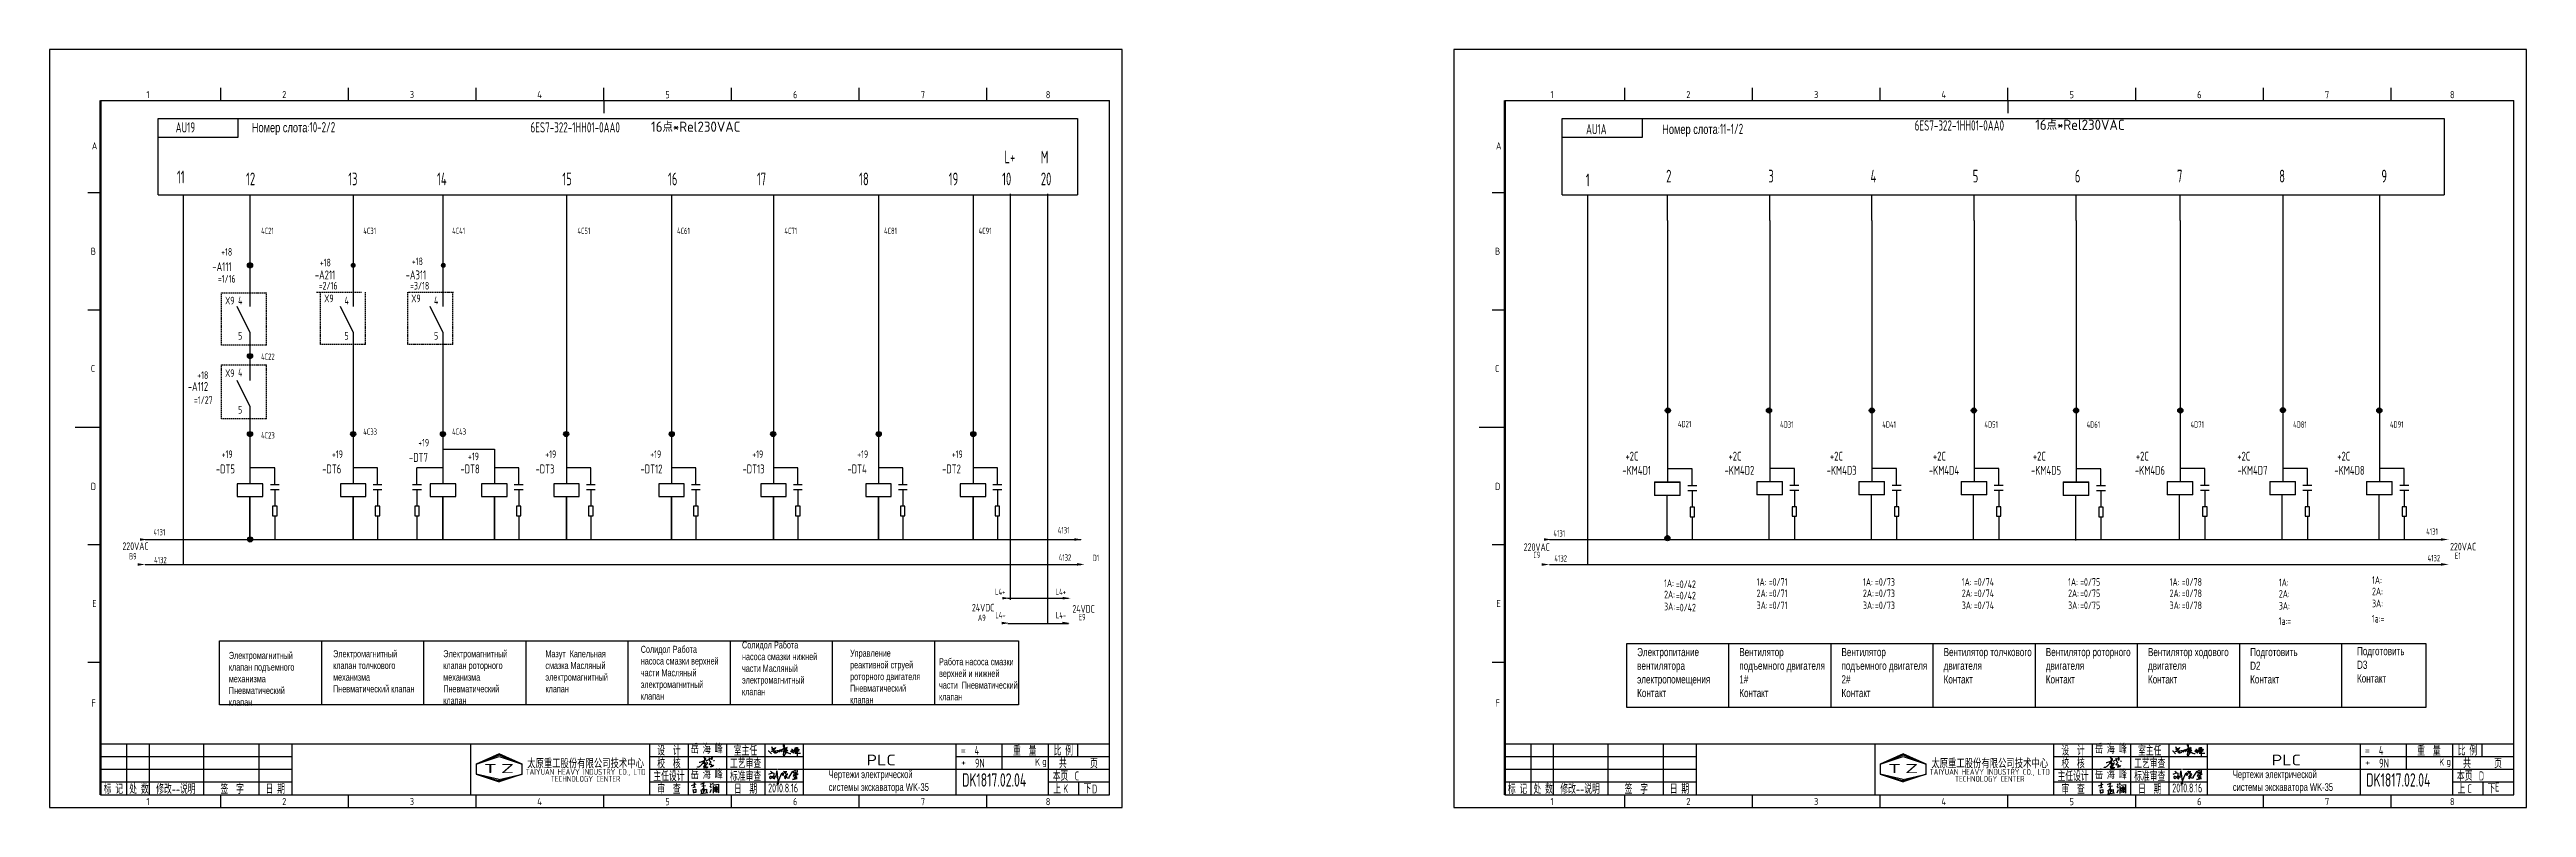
# Model space of a CAD drawing. Extents: x 590 to 9605, y -3741 to 975.
# Drawn here: x 3617 to 4587, y -2394 to -2097 of the extents above; entities that cross this region are included whole.
import ezdxf
from ezdxf.enums import TextEntityAlignment as Align

# ---------------------------------------------------------------- set-up
doc = ezdxf.new("R2010")
doc.units = 0
doc.header["$LTSCALE"] = 2
doc.header["$MEASUREMENT"] = 0
for name, pattern in [('DASHED2', [0.375, 0.25, -0.125]), ('DIVIDE', [1.25, 0.5, -0.25, 0, -0.25, 0, -0.25]), ('HIDDEN', [0.375, 0.25, -0.125])]:
    doc.linetypes.add(name, pattern=pattern)
doc.layers.get('0').update_dxf_attribs({"linetype": 'CONTINUOUS'})
for name, color, linetype in [('11', 3, 'CONTINUOUS'), ('CONTINUOUS', 7, 'CONTINUOUS'), ('DIVIDE', 1, 'DIVIDE')]:
    doc.layers.add(name, color=color, linetype=linetype)
doc.styles.add('ROMAN', font='ROMANC.shx', dxfattribs={"width": 0.7, "height": 0.7})
doc.styles.add('ROMANS', font='romans', dxfattribs={"width": 0.67, "bigfont": 'hzlib'})
doc.styles.get("Standard").update_dxf_attribs({"font": 'isocp.shx', "width": 0.707, "bigfont": 'dfst.shx'})

msp = doc.modelspace()

# ---------------------------------------------------------------- texts
at = {"width": 1.327551}
for p, p2 in [((3936.83, -2377.91), (3948.26, -2377.91)), ((4486.98, -2377.92), (4498.41, -2377.92))]:
    msp.add_text('PLC', height=4.2, dxfattribs=at).set_placement(p, p2, align=Align.FIT)
at = {"char_height": 3.5, "attachment_point": 1}
for s, insert, width in [('岳 海 峰', (3868.02, -2369.8), 12.9495), ('岳 海 峰', (4417.77, -2369.8), 12.9495), ('岳 海 峰', (3868.02, -2379.8), 12.9495), ('2010.8.16', (3898.32, -2385.03), 12.1142), ('岳 海 峰', (4417.77, -2379.8), 12.9495), ('2010.8.16', (4448.07, -2385.03), 12.1142)]:
    msp.add_mtext(s, dxfattribs=dict(at, insert=insert, width=width))
at = {"layer": '11', "width": 0.707}
for p in [(3974.27, -2386.26), (4524.02, -2386.26)]:
    msp.add_text('DK1817.02.04', height=5.25, dxfattribs=at).set_placement(p)
at = {"layer": 'CONTINUOUS', "linetype": 'Continuous', "style": 'ROMAN'}
for s, height, width, p in [('1', 2.8, 0.7, (3654.92, -2116.49)), ('2', 2.8, 0.7, (3708.08, -2116.49)), ('3', 2.8, 0.7, (3758.06, -2116.49)), ('4', 2.8, 0.7, (3807.95, -2116.49)), ('5', 2.8, 0.7, (3858.09, -2116.53)), ('6', 2.8, 0.7, (3908.07, -2116.53)), ('7', 2.8, 0.7, (3958.1, -2116.53)), ('8', 2.8, 0.7, (4007.05, -2116.53)), ('1', 2.8, 0.7, (4204.67, -2116.49)), ('2', 2.8, 0.7, (4257.83, -2116.49)), ('3', 2.8, 0.7, (4307.81, -2116.49)), ('4', 2.8, 0.7, (4357.7, -2116.49)), ('5', 2.8, 0.7, (4407.84, -2116.53)), ('6', 2.8, 0.7, (4457.82, -2116.53)), ('7', 2.8, 0.7, (4507.85, -2116.53)), ('8', 2.8, 0.7, (4556.8, -2116.53)), ('A', 2.8, 0.7, (3633.56, -2136.58)), ('A', 2.8, 0.7, (4183.31, -2136.58)), ('B', 2.8, 0.7, (3633.17, -2177.9)), ('B', 2.8, 0.7, (4182.92, -2177.9)), ('C', 2.8, 0.7, (3633.17, -2223.84)), ('C', 2.8, 0.7, (4182.92, -2223.84)), ('D', 2.8, 0.7, (3633.17, -2270.01)), ('D', 2.8, 0.7, (4182.92, -2270.01)), ('E', 2.8, 0.7, (3633.73, -2315.9)), ('E', 2.8, 0.7, (4183.48, -2315.9)), ('F', 2.8, 0.7, (3633.38, -2354.9)), ('F', 2.8, 0.7, (4183.13, -2354.9)), ('K', 2.8, 0.7, (4002.84, -2378.04)), ('g', 2.8, 0.7, (4005.66, -2377.77)), ('K', 2.8, 0.7, (4552.59, -2378.04)), ('g', 2.8, 0.7, (4555.41, -2377.77)), ('T', 3.5, 1.8, (3787, -2380.93)), ('Z', 3.5, 1.8, (3793.7, -2380.93)), ('T', 3.5, 1.8, (4336.75, -2380.93)), ('Z', 3.5, 1.8, (4343.45, -2380.93)), ('1', 2.8, 0.7, (3654.92, -2393.49)), ('2', 2.8, 0.7, (3708.08, -2393.49)), ('3', 2.8, 0.7, (3758.06, -2393.49)), ('4', 2.8, 0.7, (3807.95, -2393.49)), ('5', 2.8, 0.7, (3858.09, -2393.53)), ('6', 2.8, 0.7, (3908.07, -2393.53)), ('7', 2.8, 0.7, (3958.1, -2393.53)), ('8', 2.8, 0.7, (4007.05, -2393.53)), ('1', 2.8, 0.7, (4204.67, -2393.49)), ('2', 2.8, 0.7, (4257.83, -2393.49)), ('3', 2.8, 0.7, (4307.81, -2393.49)), ('4', 2.8, 0.7, (4357.7, -2393.49)), ('5', 2.8, 0.7, (4407.84, -2393.53)), ('6', 2.8, 0.7, (4457.82, -2393.53)), ('7', 2.8, 0.7, (4507.85, -2393.53)), ('8', 2.8, 0.7, (4556.8, -2393.53))]:
    msp.add_text(s, height=height, dxfattribs=dict(at, width=width)).set_placement(p)
at = {"layer": 'CONTINUOUS', "color": 0, "width": 0.707}
for s, p in [('AU19', (3666.39, -2129.95)), ('AU1A', (4218.57, -2130.63))]:
    msp.add_text(s, height=4, dxfattribs=at).set_placement(p)
at = {"layer": 'CONTINUOUS', "color": 1}
for s, width, p, p2 in [('6ES7-322-1HH01-0AA0', 0.65052, (3805.3, -2129.94), (3840.3, -2129.94)), ('16点*Rel230VAC', 0.945946, (3852.49, -2129.68), (3887.49, -2129.68)), ('6ES7-322-1HH01-0AA0', 0.65052, (4347.22, -2129.19), (4382.22, -2129.19)), ('16点*Rel230VAC', 0.945946, (4394.41, -2128.93), (4429.41, -2128.93))]:
    msp.add_text(s, height=4, dxfattribs=dict(at, width=width)).set_placement(p, p2, align=Align.FIT)
at = {"layer": 'CONTINUOUS', "color": 1, "width": 0.67}
for s, height, p in [('L+', 5, (3990.89, -2142.04)), ('M', 5, (4005.11, -2142.1)), ('11', 5, (3666.87, -2149.88)), ('12', 5, (3693.94, -2150.65)), ('13', 5, (3733.94, -2150.65)), ('14', 5, (3768.72, -2150.65)), ('15', 5, (3817.78, -2150.65)), ('16', 5, (3859.12, -2150.65)), ('17', 5, (3893.94, -2150.65)), ('18', 5, (3933.94, -2150.65)), ('19', 5, (3969.05, -2150.65)), ('10', 5, (3989.95, -2150.65)), ('20', 5, (4005.11, -2150.65)), ('1', 5, (4218.47, -2151.07)), ('2', 5, (4249.94, -2149.54)), ('3', 5, (4289.94, -2149.54)), ('4', 5, (4329.94, -2149.54)), ('5', 5, (4369.94, -2149.54)), ('6', 5, (4409.94, -2149.54)), ('7', 5, (4449.94, -2149.54)), ('8', 5, (4489.94, -2149.54)), ('9', 5, (4529.94, -2149.54)), ('4131', 2.5, (3657.71, -2287.83)), ('4131', 2.5, (4011.74, -2287.08)), ('4131', 2.5, (4205.8, -2288.27)), ('4131', 2.5, (4547.49, -2287.56)), ('220VAC', 3, (3645.54, -2293.55)), ('4132', 2.5, (3657.94, -2298.73)), ('4132', 2.5, (4012.11, -2297.76)), ('220VAC', 3, (4194.16, -2293.9)), ('4132', 2.5, (4206.18, -2298.07)), ('4132', 2.5, (4548.04, -2297.97)), ('220VAC', 3, (4556.84, -2293.72))]:
    msp.add_text(s, height=height, dxfattribs=at).set_placement(p)
at = {"layer": 'CONTINUOUS', "color": 6, "width": 0.67}
for s, height, p in [('4C21', 2.5, (3699.84, -2169.75)), ('4C31', 2.5, (3739.84, -2169.75)), ('4C41', 2.5, (3774.62, -2169.75)), ('4C51', 2.5, (3823.68, -2169.75)), ('4C61', 2.5, (3862.68, -2169.75)), ('4C71', 2.5, (3904.72, -2169.75)), ('4C81', 2.5, (3943.72, -2169.75)), ('4C91', 2.5, (3980.74, -2169.75)), ('+18', 3, (3684.18, -2178.26)), ('+18', 3, (3722.8, -2182.42)), ('+18', 3, (3758.84, -2181.94)), ('=1/16', 3, (3682.87, -2188.77)), ('=2/16', 3, (3722.39, -2191.49)), ('=3/18', 3, (3758.15, -2191.49)), ('X9', 3, (3685.75, -2197.31)), ('4', 3, (3690.82, -2197.31)), ('X9', 3, (3724.55, -2196.46)), ('4', 3, (3732.49, -2197.31)), ('X9', 3, (3758.63, -2196.46)), ('4', 3, (3767.53, -2197.31)), ('5', 3, (3690.82, -2211.11)), ('5', 3, (3732.49, -2211.11)), ('5', 3, (3767.53, -2211.11)), ('4C22', 2.5, (3699.84, -2219.04)), ('+18', 3, (3674.83, -2226.53)), ('X9', 3, (3685.75, -2225.75)), ('4', 3, (3690.82, -2225.47)), ('=1/27', 3, (3673.52, -2236.3)), ('5', 3, (3690.82, -2240.09)), ('4C23', 2.5, (3699.84, -2249.85)), ('4C33', 2.5, (3739.84, -2248.43)), ('4C43', 2.5, (3774.62, -2248.43)), ('+19', 3, (3684.4, -2257.51)), ('+19', 3, (3727.57, -2257.51)), ('+19', 3, (3761.33, -2252.99)), ('+19', 3, (3780.82, -2258.37)), ('+19', 3, (3811.08, -2257.51)), ('+19', 3, (3852.18, -2257.51)), ('+19', 3, (3892.12, -2257.51)), ('+19', 3, (3933.22, -2257.51)), ('+19', 3, (3970.25, -2257.51)), ('1A:', 3, (4249.12, -2308.04)), ('=0/42', 3, (4253.72, -2308.46)), ('1A:', 3, (4285.37, -2307.57)), ('=0/71', 3, (4290.09, -2307.57)), ('1A:', 3, (4326.99, -2307.57)), ('=0/73', 3, (4331.7, -2307.57)), ('1A:', 3, (4365.67, -2307.57)), ('=0/74', 3, (4370.39, -2307.57)), ('1A:', 3, (4407.29, -2307.57)), ('=0/75', 3, (4412, -2307.57)), ('1A:', 3, (4447.06, -2307.57)), ('=0/78', 3, (4451.78, -2307.57)), ('1A:', 3, (4489.8, -2307.75)), ('1A:', 3, (4526.29, -2306.82)), ('24VDC', 3, (3978.13, -2317.63)), ('2A:', 3, (4249.12, -2312.48)), ('3A:', 3, (4249.12, -2317.19)), ('=0/42', 3, (4253.72, -2312.9)), ('=0/42', 3, (4253.72, -2317.61)), ('2A:', 3, (4285.37, -2312.01)), ('3A:', 3, (4285.37, -2316.72)), ('=0/71', 3, (4290.09, -2312.01)), ('=0/71', 3, (4290.09, -2316.72)), ('2A:', 3, (4326.99, -2312.01)), ('3A:', 3, (4326.99, -2316.72)), ('=0/73', 3, (4331.7, -2312.01)), ('=0/73', 3, (4331.7, -2316.72)), ('2A:', 3, (4365.67, -2312.01)), ('3A:', 3, (4365.67, -2316.72)), ('=0/74', 3, (4370.39, -2312.01)), ('=0/74', 3, (4370.39, -2316.72)), ('2A:', 3, (4407.29, -2312.01)), ('3A:', 3, (4407.29, -2316.72)), ('=0/75', 3, (4412, -2312.01)), ('=0/75', 3, (4412, -2316.72)), ('2A:', 3, (4447.06, -2312.01)), ('3A:', 3, (4447.06, -2316.72)), ('=0/78', 3, (4451.78, -2312.01)), ('=0/78', 3, (4451.78, -2316.72)), ('2A:', 3, (4489.8, -2312.19)), ('3A:', 3, (4489.8, -2316.9)), ('2A:', 3, (4526.29, -2311.26)), ('3A:', 3, (4526.29, -2315.97)), ('A9', 2.5, (3980.48, -2321.34)), ('E9', 2.5, (4019.92, -2321.06)), ('1a:=', 3, (4489.7, -2322.88)), ('1a:=', 3, (4526.19, -2321.96))]:
    msp.add_text(s, height=height, dxfattribs=at).set_placement(p)
at = {"layer": 'CONTINUOUS', "color": 6, "style": 'ROMANS', "width": 0.67}
for s, p in [('-A111', (3680.74, -2184.29)), ('-A211', (3720.86, -2187.5)), ('-A311', (3756.43, -2187.5)), ('-A112', (3671.12, -2231.22)), ('-DT7', (3757.73, -2259.01)), ('+2C', (4233.99, -2258.53)), ('+2C', (4274.33, -2258.53)), ('+2C', (4314.05, -2258.53)), ('+2C', (4354.38, -2258.53)), ('+2C', (4393.49, -2258.53)), ('+2C', (4433.82, -2258.53)), ('+2C', (4473.54, -2258.53)), ('+2C', (4512.67, -2258.53)), ('-DT5', (3682.13, -2263.53)), ('-DT6', (3723.75, -2263.53)), ('-DT8', (3777.87, -2263.53)), ('-DT3', (3807.27, -2263.53)), ('-DT12', (3848.37, -2263.53)), ('-DT13', (3888.31, -2263.53)), ('-DT4', (3929.41, -2263.53)), ('-DT2', (3966.44, -2263.53))]:
    msp.add_text(s, height=3.5, dxfattribs=at).set_placement(p)
at = {"layer": 'CONTINUOUS', "color": 7, "width": 0.67}
for s, p in [('4D21', (4254.54, -2245.43)), ('4D31', (4294.54, -2245.62)), ('4D41', (4334.54, -2245.62)), ('4D51', (4374.54, -2245.62)), ('4D61', (4414.54, -2245.62)), ('4D71', (4455.23, -2245.62)), ('4D81', (4495.39, -2245.62)), ('4D91', (4533.31, -2245.62)), ('B9', (3648.15, -2297.25)), ('D1', (4025.4, -2297.9)), ('  C9', (4195.58, -2296.72)), ('E1', (4558.74, -2297.04)), ('L4+', (3987.21, -2311.19)), ('L4+', (4010.92, -2311.19)), ('L4-', (3987.3, -2320.34)), ('L4-', (4011, -2320.34))]:
    msp.add_text(s, height=2.5, dxfattribs=at).set_placement(p)
at = {"layer": 'CONTINUOUS', "style": 'ROMANS', "width": 0.67}
for s, p in [('-KM4D1', (4232.77, -2264.06)), ('-KM4D2', (4272.77, -2264.06)), ('-KM4D3', (4312.77, -2264.06)), ('-KM4D4', (4352.77, -2264.06)), ('-KM4D5', (4392.77, -2264.06)), ('-KM4D6', (4433.45, -2264.06)), ('-KM4D7', (4473.62, -2264.06)), ('-KM4D8', (4511.54, -2264.06))]:
    msp.add_text(s, height=3.5, dxfattribs=at).set_placement(p)
at = {"layer": 'CONTINUOUS', "width": 0.67}
for s, height, p in [('24VDC', 3, (4017.46, -2318.11)), ('4', 3.5, (3979.2, -2373.8)), ('9N', 3.5, (3979.31, -2378.82)), ('4', 3.5, (4528.95, -2373.8)), ('9N', 3.5, (4529.06, -2378.82)), ('K', 3.5, (4013.86, -2388.81)), ('C', 3.5, (4018.36, -2383.81)), ('D', 3.5, (4025.11, -2388.92)), ('C', 3.5, (4563.61, -2388.81)), ('D', 3.5, (4568.11, -2383.81)), ('E', 3.5, (4574.42, -2388.18))]:
    msp.add_text(s, height=height, dxfattribs=at).set_placement(p)
for s, p in [('校  核', (3859.5, -2376.93)), ('设  计', (3859.5, -2371.93)), ('工艺审查', (3889.5, -2376.93)), ('室主任', (3889.5, -2371.93)), ('重  量', (3998.8, -2371.93)), ('比 例', (4013.9, -2371.93)), ('共      页', (4019.8, -2376.92)), ('校  核', (4409.25, -2376.93)), ('设  计', (4409.25, -2371.93)), ('工艺审查', (4439.25, -2376.93)), ('室主任', (4439.25, -2371.93)), ('重  量', (4548.55, -2371.93)), ('比 例', (4563.65, -2371.93)), ('共      页', (4569.55, -2376.92)), ('标 记', (3642, -2386.93)), ('处 数', (3652, -2386.93)), ('修改--说明', (3666.47, -2386.93)), ('签  字', (3688.5, -2386.93)), ('日 期', (3705.37, -2386.93)), ('主任设计', (3859.5, -2381.93)), ('审  查', (3859.5, -2386.93)), ('标准审查', (3889.5, -2381.93)), ('日  期', (3889.5, -2386.93)), ('上', (4011.5, -2386.91)), ('本页', (4012.8, -2381.82)), ('下', (4023.32, -2386.91)), ('标 记', (4191.75, -2386.93)), ('处 数', (4201.75, -2386.93)), ('修改--说明', (4216.22, -2386.93)), ('签  字', (4238.25, -2386.93)), ('日 期', (4255.12, -2386.93)), ('主任设计', (4409.25, -2381.93)), ('审  查', (4409.25, -2386.93)), ('标准审查', (4439.25, -2381.93)), ('日  期', (4439.25, -2386.93)), ('上', (4561.25, -2386.91)), ('本页', (4562.55, -2381.82)), ('下', (4573.07, -2386.91))]:
    msp.add_text(s, height=3.5, dxfattribs=at).set_placement(p, align=Align.MIDDLE)
at = {"layer": 'CONTINUOUS', "linetype": 'Continuous', "style": 'ROMAN'}
for s, p in [('=', (3973.73, -2373.38)), ('=', (4523.48, -2373.38)), ('+', (3973.84, -2378.12)), ('+', (4523.59, -2378.12))]:
    msp.add_text(s, height=2.8, dxfattribs=at).set_placement(p)
at = {"layer": 'CONTINUOUS', "color": 1, "insert": (3694.58, -2128.41), "char_height": 4, "width": 130, "attachment_point": 4}
msp.add_mtext(' {\\fArial|b0|i0|c204|p34;\\H0.9167x;\\C256;Номер слота}:10-2/2', dxfattribs=at)
at = {"layer": 'CONTINUOUS', "color": 0, "insert": (4246.76, -2129.08), "char_height": 4, "width": 130, "attachment_point": 4}
msp.add_mtext(' {\\fArial|b0|i0|c204|p34;\\H0.9167x;\\C6;Номер слота}:11-1/2', dxfattribs=at)
at = {"layer": 'CONTINUOUS', "linetype": 'DASHED2', "ltscale": 2, "attachment_point": 1}
for s, insert, char_height, width in [('{\\fArial|b0|i0|c204|p34;\\H0.9167x;\\C6;Электромагнитный клапан подъемного механизма \\fArial|b0|i0|c0|p34; \\fArial|b0|i0|c204|p34;Пневматический клапан}', (3687.2, -2333.46), 3, 30.2898), ('{\\fArial|b0|i0|c204|p34;\\H0.9167x;\\C6;Электромагнитный клапан толчкового механизма\\fArial|b0|i0|c0|p34;\\P\\fArial|b0|i0|c204|p34;Пневматический клапан}', (3728.03, -2332.82), 3, 30.2898), ('{\\fArial|b0|i0|c204|p34;\\H0.9167x;\\C6;Электромагнитный клапан роторного механизма\\fArial|b0|i0|c0|p34; \\fArial|b0|i0|c204|p34;Пневматический клапан}', (3771.15, -2332.82), 3, 30.2898), ('{\\fArial|b0|i0|c204|p34;\\H0.9167x;\\C6;Мазут\\C256; \\fArial|b0|i0|c0|p34;\\C6; \\fArial|b0|i0|c204|p34;Капельная смазка\\fArial|b0|i0|c0|p34; \\fArial|b0|i0|c204|p34;Масляный электромагнитный клапан}', (3811.15, -2332.82), 3, 30.2898), ('{\\fArial|b0|i0|c204|p34;\\H0.9167x;\\C6;Солидол Работа насоса смазки верхней части\\fArial|b0|i0|c0|p34; \\fArial|b0|i0|c204|p34;Масляный электромагнитный клапан}', (3848.46, -2331.08), 3, 30.2898), ('{\\fArial|b0|i0|c204|p34;\\H0.9167x;\\C6;Солидол Работа насоса смазки нижней части\\fArial|b0|i0|c0|p34; \\fArial|b0|i0|c204|p34;Масляный электромагнитный клапан}', (3888.11, -2329.36), 3, 30.2898), ('{\\fArial|b0|i0|c204|p34;\\H0.9167x;\\C6;Управление реактивной струей роторного двигателя\\fArial|b0|i0|c0|p34; \\fArial|b0|i0|c204|p34;Пневматический клапан}', (3930.44, -2332.59), 3, 30.2898), ('{\\fArial|b0|i0|c204|p34;\\H0.9167x;\\C6;Работа насоса смазки верхней и нижней части\\fArial|b0|i0|c0|p34;  \\fArial|b0|i0|c204|p34;Пневматический клапан}', (3965.24, -2335.94), 3, 30.2898), ('{\\fArial|b0|i0|c204|p34;\\H0.9167x;\\C6;Электропитание вентилятора электропомещения\\fArial|b0|i0|c0|p34;\\P\\fArial|b0|i0|c204|p34;Контакт\\fArial Cyr|b0|i0|c204|p34; }', (4238.57, -2331.92), 3.5, 34.9923), ('{\\fArial|b0|i0|c204|p34;\\H0.9167x;\\C6;Вентилятор подъемного двигателя 1#\\fArial|b0|i0|c0|p34;\\P\\fArial|b0|i0|c204|p34;Контакт\\fArial Cyr|b0|i0|c204|p34; }', (4278.57, -2331.92), 3.5, 34.9923), ('{\\fArial|b0|i0|c204|p34;\\H0.9167x;\\C6;Вентилятор подъемного двигателя 2#\\fArial|b0|i0|c0|p34;\\P\\fArial|b0|i0|c204|p34;Контакт\\fArial Cyr|b0|i0|c204|p34; }', (4318.57, -2331.92), 3.5, 34.9923), ('{\\fArial|b0|i0|c204|p34;\\H0.9167x;\\C6;Вентилятор толчкового двигателя\\fArial|b0|i0|c0|p34;\\P\\fArial|b0|i0|c204|p34;Контакт\\fArial Cyr|b0|i0|c204|p34; }', (4358.57, -2331.92), 3.5, 34.9923), ('{\\fArial|b0|i0|c204|p34;\\H0.9167x;\\C6;Вентилятор роторного двигателя\\fArial|b0|i0|c0|p34;\\P\\fArial|b0|i0|c204|p34;Контакт\\fArial Cyr|b0|i0|c204|p34; }', (4398.57, -2331.92), 3.5, 34.9923), ('{\\fArial|b0|i0|c204|p34;\\H0.9167x;\\C6;Вентилятор ходового двигателя\\fArial|b0|i0|c0|p34;\\P\\fArial|b0|i0|c204|p34;Контакт\\fArial Cyr|b0|i0|c204|p34; }', (4438.57, -2331.92), 3.5, 34.9923), ('{\\fArial|b0|i0|c204|p34;\\H0.9167x;\\C6;Подготовить\\fArial|b0|i0|c0|p34;\\PD2\\P\\fArial|b0|i0|c204|p34;Контакт\\fArial Cyr|b0|i0|c204|p34; }', (4478.57, -2331.92), 3.5, 34.9923), ('{\\fArial|b0|i0|c204|p34;\\H0.9167x;\\C6;Подготовить\\fArial|b0|i0|c0|p34;\\PD3\\P\\fArial|b0|i0|c204|p34;Контакт\\fArial Cyr|b0|i0|c204|p34; }', (4520.42, -2331.55), 3.5, 34.9923), ('{\\fArial|b0|i0|c204|p34;Чертежи электрической системы экскаватора WK-35}', (3922.03, -2379.93), 3, 42.8436), ('{\\fArial|b0|i0|c204|p34;Чертежи электрической системы экскаватора WK-35}', (4471.78, -2379.93), 3, 42.8436)]:
    msp.add_mtext(s, dxfattribs=dict(at, insert=insert, char_height=char_height, width=width))
at = {"layer": 'CONTINUOUS', "char_height": 3.3, "width": 50, "attachment_point": 5, "line_spacing_factor": 0.7125}
for insert in [(3826.86, -2379.87), (4376.61, -2379.87)]:
    msp.add_mtext('{\\f宋体|b0|i0|c134|p2;太原重工股份有限公司技术中心\\P\\Fromans.shx;\\H0.6969x;TAIYUAN HEAVY INDUSTRY CO., LTD\\PTECHNOLOGY CENTER}', dxfattribs=dict(at, insert=insert))

# ---------------------------------------------------------------- blocks, each defined once
blk = doc.blocks.new('A$C5BE500A0')
for p, q in [((0, 24), (1, 24)), ((1, 24), (13, 11)), ((12, 21), (14, 23)), ((14, 23), (18, 23)), ((15, 41), (22, 26)), ((15, 40), (15, 41)), ((15, 38), (15, 40)), ((15, 32), (21, 35)), ((16, 32), (15, 32)), ((19, 30), (16, 32)), ((18, 23), (26, 25)), ((22, 26), (19, 30)), ((21, 35), (24, 35)), ((25, 30), (23, 28)), ((23, 28), (23, 28)), ((23, 18), (24, 19)), ((24, 17), (23, 18)), ((24, 35), (28, 36)), ((24, 19), (26, 20)), ((27, 31), (25, 30)), ((26, 16), (25, 15)), ((26, 25), (37, 26)), ((26, 20), (29, 21)), ((28, 20), (26, 16)), ((29, 34), (27, 31)), ((28, 36), (30, 37)), ((29, 22), (28, 20)), ((29, 15), (28, 16)), ((30, 38), (29, 34)), ((30, 23), (29, 22)), ((29, 21), (33, 21)), ((32, 15), (29, 15)), ((30, 37), (30, 38)), ((32, 23), (30, 23)), ((33, 22), (32, 23)), ((35, 16), (32, 15)), ((33, 21), (33, 22)), ((38, 18), (35, 16)), ((37, 26), (41, 26)), ((40, 20), (38, 18)), ((40, 23), (44, 25)), ((41, 22), (40, 20)), ((41, 26), (42, 24)), ((42, 24), (41, 22)), ((44, 25), (51, 28)), ((45, 19), (49, 23)), ((49, 23), (54, 27)), ((51, 28), (56, 29)), ((54, 27), (59, 30)), ((56, 29), (61, 30)), ((57, 21), (56, 20)), ((57, 32), (57, 30)), ((57, 30), (58, 25)), ((58, 25), (57, 21)), ((59, 30), (65, 34)), ((61, 30), (62, 29)), ((63, 21), (76, 18)), ((67, 21), (63, 21)), ((65, 18), (63, 9)), ((63, 9), (64, 0)), ((64, 52), (66, 52)), ((64, 49), (64, 52)), ((65, 44), (64, 49)), ((64, 0), (67, 3)), ((64, 0), (64, 0)), ((67, 49), (65, 18)), ((68, 40), (65, 44)), ((65, 34), (72, 37)), ((66, 52), (66, 51)), ((66, 51), (67, 49)), ((70, 21), (67, 21)), ((67, 3), (74, 14)), ((70, 36), (68, 40)), ((68, 29), (73, 29)), ((69, 29), (68, 29)), ((72, 30), (69, 29)), ((74, 33), (70, 36)), ((75, 36), (70, 34)), ((70, 33), (72, 34)), ((70, 34), (70, 33)), ((77, 24), (70, 21)), ((72, 37), (78, 39)), ((72, 34), (75, 34)), ((75, 32), (72, 30)), ((73, 29), (78, 30)), ((78, 31), (74, 33)), ((74, 14), (78, 20)), ((80, 39), (75, 36)), ((75, 34), (77, 34)), ((77, 33), (75, 32)), ((76, 18), (82, 17)), ((77, 34), (78, 34)), ((78, 33), (77, 33)), ((80, 25), (77, 24)), ((78, 39), (80, 39)), ((78, 34), (78, 33)), ((80, 30), (78, 31)), ((78, 30), (80, 30)), ((78, 20), (81, 26)), ((82, 27), (80, 25)), ((81, 26), (82, 27)), ((82, 17), (87, 15)), ((87, 15), (91, 13)), ((91, 13), (95, 13)), ((95, 25), (95, 24)), ((95, 24), (95, 23)), ((95, 23), (96, 23)), ((95, 13), (96, 13)), ((96, 23), (97, 23)), ((99, 24), (97, 26)), ((97, 23), (98, 25)), ((98, 25), (101, 27)), ((99, 31), (100, 32)), ((101, 23), (99, 24)), ((99, 17), (102, 21)), ((101, 21), (99, 17)), ((100, 32), (101, 32)), ((101, 32), (102, 31)), ((102, 28), (101, 21)), ((101, 27), (103, 26)), ((103, 24), (101, 23)), ((102, 31), (102, 28)), ((102, 21), (103, 22)), ((103, 26), (105, 25)), ((105, 24), (103, 24)), ((103, 22), (104, 20)), ((104, 29), (108, 26)), ((104, 20), (104, 19)), ((104, 19), (105, 16)), ((105, 25), (105, 24)), ((105, 16), (106, 16)), ((106, 16), (108, 17)), ((108, 26), (116, 20)), ((108, 17), (111, 23)), ((111, 23), (113, 31)), ((113, 31), (112, 31)), ((112, 22), (126, 23)), ((115, 22), (112, 22)), ((113, 31), (114, 35)), ((117, 33), (113, 31)), ((113, 27), (127, 26)), ((125, 27), (113, 27)), ((113, 15), (125, 15)), ((114, 35), (115, 38)), ((115, 38), (118, 39)), ((122, 23), (115, 22)), ((116, 20), (119, 19)), ((122, 35), (117, 33)), ((117, 31), (121, 32)), ((118, 39), (123, 38)), ((119, 19), (121, 20)), ((121, 32), (124, 32)), ((121, 20), (121, 21)), ((125, 37), (122, 35)), ((122, 31), (122, 2)), ((123, 28), (122, 31)), ((126, 25), (122, 23)), ((123, 38), (125, 37)), ((128, 25), (123, 28)), ((124, 32), (129, 31)), ((128, 27), (125, 27)), ((125, 15), (132, 14)), ((127, 26), (126, 25)), ((126, 23), (130, 24)), ((130, 28), (128, 27)), ((131, 24), (128, 25)), ((129, 31), (131, 30)), ((131, 30), (130, 28)), ((130, 24), (131, 24)), ((132, 14), (137, 14))]:
    blk.add_line(p, q)
blk = doc.blocks.new('lf')
for points in [[(421.5, 320.1), (421.3, 317.6), (420, 315.1), (418.6, 312.6), (416.7, 310.5), (414.9, 308.5), (411.9, 305.6), (410.1, 304.1), (408, 302.6), (406.1, 302), (403.6, 302.6), (403.6, 303.5), (403.9, 303.5)], [(409.4, 317.6), (411.9, 317.6), (420.7, 320.5), (429.4, 326.1), (429, 328.4), (426.7, 330.1), (424.2, 331.3), (423.4, 332.6), (424.4, 333.4), (425, 330.7), (425, 327.4), (425, 324.7), (424.8, 321.8), (424.8, 320.3), (424.8, 318.7), (425, 314.7), (425, 313), (424.8, 313)], [(421.3, 316.2), (424.8, 315.9), (427.1, 316), (429.8, 316), (434.8, 316.8), (436, 316.8)], [(421.9, 314.1), (423.8, 314.1), (425.4, 313.7), (426, 313), (426.9, 312), (427.1, 312), (426.5, 310.5), (426.1, 309.5), (424.2, 306.6), (423.1, 305.4), (422.1, 304.5), (423.2, 303.3), (427.3, 303.1), (429.8, 303.1), (432.3, 302.9), (435.4, 302.7), (433.1, 299.9), (424.6, 299.5), (424, 300.4), (425.6, 303.3), (434.3, 313.5)], [(432.1, 320.3), (430.6, 321.6), (450.9, 331.7), (450.9, 332.2)], [(439.5, 330.9), (440, 324.5), (442, 320.7)], [(441.8, 320.7), (443.7, 320.1), (444.9, 317.6), (443.1, 315.5), (439.7, 311.8), (439.8, 310.6), (445.4, 311.2), (447, 310.3), (445.6, 307.4), (453.6, 308), (450.3, 304.7), (447, 303.3), (443.7, 303.1), (442.9, 303.7)], [(446.2, 333.8), (448.1, 330.5), (448.1, 326.7), (446.6, 323.8)], [(453.4, 322.4), (454.9, 322.2), (455.7, 321.8), (456.1, 321.6), (456.3, 321.4)]]:
    blk.add_lwpolyline(points)

# ---------------------------------------------------------------- hatches: boundary and pattern name
at = {"linetype": 'HIDDEN'}
h = msp.add_hatch(color=6, dxfattribs=at)
edge = h.paths.add_edge_path()
edge.add_arc((3695.48, -2182), 1, 0, 360)
h = msp.add_hatch(color=6, dxfattribs=at)
edge = h.paths.add_edge_path()
edge.add_arc((3735.88, -2182), 1, 0, 360)
h = msp.add_hatch(color=6, dxfattribs=at)
edge = h.paths.add_edge_path()
edge.add_arc((3771.16, -2182), 1, 0, 360)
h = msp.add_hatch(color=6, dxfattribs=at)
edge = h.paths.add_edge_path()
edge.add_arc((3695.48, -2217.57), 1, 0, 360)
h = msp.add_hatch(color=0, dxfattribs=at)
edge = h.paths.add_edge_path()
edge.add_arc((4250.6, -2238.88), 1, 0, 360)
h = msp.add_hatch(color=0, dxfattribs=at)
edge = h.paths.add_edge_path()
edge.add_arc((4290.19, -2238.88), 1, 0, 360)
h = msp.add_hatch(color=0, dxfattribs=at)
edge = h.paths.add_edge_path()
edge.add_arc((4330.47, -2238.88), 1, 0, 360)
h = msp.add_hatch(color=0, dxfattribs=at)
edge = h.paths.add_edge_path()
edge.add_arc((4370.38, -2238.88), 1, 0, 360)
h = msp.add_hatch(color=0, dxfattribs=at)
edge = h.paths.add_edge_path()
edge.add_arc((4410.41, -2238.88), 1, 0, 360)
h = msp.add_hatch(color=0, dxfattribs=at)
edge = h.paths.add_edge_path()
edge.add_arc((4451.24, -2238.88), 1, 0, 360)
h = msp.add_hatch(color=0, dxfattribs=at)
edge = h.paths.add_edge_path()
edge.add_arc((4491.42, -2238.74), 1, 0, 360)
h = msp.add_hatch(color=0, dxfattribs=at)
edge = h.paths.add_edge_path()
edge.add_arc((4529.14, -2238.88), 1, 0, 360)
h = msp.add_hatch(color=6, dxfattribs=at)
edge = h.paths.add_edge_path()
edge.add_arc((3695.48, -2248.1), 1, 0, 360)
h = msp.add_hatch(color=6, dxfattribs=at)
edge = h.paths.add_edge_path()
edge.add_arc((3735.88, -2248.1), 1, 0, 360)
h = msp.add_hatch(color=6, dxfattribs=at)
edge = h.paths.add_edge_path()
edge.add_arc((3771.03, -2248.1), 1, 0, 360)
h = msp.add_hatch(color=6, dxfattribs=at)
edge = h.paths.add_edge_path()
edge.add_arc((3819.26, -2248.1), 1, 0, 360)
h = msp.add_hatch(color=6, dxfattribs=at)
edge = h.paths.add_edge_path()
edge.add_arc((3860.6, -2248.1), 1, 0, 360)
h = msp.add_hatch(color=6, dxfattribs=at)
edge = h.paths.add_edge_path()
edge.add_arc((3900.3, -2248.1), 1, 0, 360)
h = msp.add_hatch(color=6, dxfattribs=at)
edge = h.paths.add_edge_path()
edge.add_arc((3941.64, -2248.1), 1, 0, 360)
h = msp.add_hatch(color=6, dxfattribs=at)
edge = h.paths.add_edge_path()
edge.add_arc((3978.67, -2248.1), 1, 0, 360)
h = msp.add_hatch(color=0, dxfattribs=at)
edge = h.paths.add_edge_path()
edge.add_arc((3695.51, -2289.41), 1, 0, 360)
h = msp.add_hatch(color=0, dxfattribs=at)
edge = h.paths.add_edge_path()
edge.add_arc((4250.42, -2288.92), 1, 0, 360)

# ---------------------------------------------------------------- linework, layer by layer
at = {"color": 6, "linetype": 'DASHED2'}
for p, q in [((3684.36, -2213.27), (3684.36, -2192.72)), ((3684.36, -2192.72), (3701.96, -2192.72)), ((3701.96, -2213.27), (3701.96, -2192.72)), ((3721.53, -2192.5), (3739.13, -2192.5)), ((3723.11, -2213.05), (3723.11, -2192.5)), ((3740.71, -2213.05), (3740.71, -2192.5)), ((3757.24, -2213.05), (3757.24, -2192.5)), ((3757.51, -2192.5), (3775.11, -2192.5)), ((3774.83, -2213.05), (3774.83, -2192.5)), ((3701.96, -2213.27), (3684.36, -2213.27)), ((3740.71, -2213.05), (3723.11, -2213.05)), ((3774.83, -2213.05), (3757.24, -2213.05)), ((3684.36, -2242.12), (3684.36, -2221.03)), ((3684.36, -2221.03), (3701.96, -2221.03)), ((3701.96, -2242.12), (3701.96, -2221.03)), ((3701.96, -2242.12), (3684.36, -2242.12))]:
    msp.add_line(p, q, dxfattribs=at)
at = {"color": 6}
for p, q in [((3771.03, -2254.04), (3791.18, -2254.04)), ((3705.2, -2261.34), (3695.69, -2261.34)), ((3705.2, -2267.89), (3705.2, -2261.34)), ((3745.4, -2261.34), (3735.88, -2261.34)), ((3740.88, -2272.61), (3740.88, -2267.61)), ((3745.4, -2267.89), (3745.4, -2261.34)), ((3771.03, -2261.34), (3760.82, -2261.34)), ((3760.82, -2267.89), (3760.82, -2261.34)), ((3800.69, -2261.34), (3791.18, -2261.34)), ((3800.69, -2267.89), (3800.69, -2261.34)), ((3828.92, -2261.34), (3819.4, -2261.34)), ((3824.4, -2272.61), (3824.4, -2267.61)), ((3828.92, -2267.89), (3828.92, -2261.34)), ((3870.01, -2261.34), (3860.5, -2261.34)), ((3865.5, -2272.61), (3865.5, -2267.61)), ((3870.01, -2267.89), (3870.01, -2261.34)), ((3909.96, -2261.34), (3900.44, -2261.34)), ((3905.44, -2272.61), (3905.44, -2267.61)), ((3909.96, -2267.89), (3909.96, -2261.34)), ((3951.05, -2261.34), (3941.54, -2261.34)), ((3946.54, -2272.61), (3946.54, -2267.61)), ((3951.05, -2267.89), (3951.05, -2261.34)), ((3988.08, -2261.34), (3978.57, -2261.34)), ((3983.57, -2272.61), (3983.57, -2267.61)), ((3988.08, -2267.89), (3988.08, -2261.34)), ((3705.2, -2269.82), (3705.2, -2276.34)), ((3745.4, -2269.82), (3745.4, -2276.34)), ((3760.82, -2269.82), (3760.82, -2276.34)), ((3800.69, -2269.82), (3800.69, -2276.34)), ((3828.92, -2269.82), (3828.92, -2276.34)), ((3870.01, -2269.82), (3870.01, -2276.34)), ((3909.96, -2269.82), (3909.96, -2276.34)), ((3951.05, -2269.82), (3951.05, -2276.34)), ((3988.08, -2269.82), (3988.08, -2276.34)), ((3705.2, -2280.12), (3705.2, -2289.11)), ((3745.4, -2280.12), (3745.4, -2289.11)), ((3760.82, -2280.12), (3760.82, -2289.11)), ((3800.69, -2280.12), (3800.69, -2289.11)), ((3828.92, -2280.12), (3828.92, -2289.11)), ((3870.01, -2280.12), (3870.01, -2289.11)), ((3909.96, -2280.12), (3909.96, -2289.11)), ((3951.05, -2280.12), (3951.05, -2289.11)), ((3988.08, -2280.12), (3988.08, -2289.11))]:
    msp.add_line(p, q, dxfattribs=at)
for p, q in [((4260.14, -2261.75), (4250.63, -2261.75)), ((4260.14, -2268.3), (4260.14, -2261.75)), ((4300.14, -2261.56), (4290.63, -2261.56)), ((4300.14, -2261.56), (4290.63, -2261.56)), ((4300.14, -2268.11), (4300.14, -2261.56)), ((4300.14, -2268.11), (4300.14, -2261.56)), ((4340.14, -2261.56), (4330.63, -2261.56)), ((4340.14, -2261.56), (4330.63, -2261.56)), ((4340.14, -2268.11), (4340.14, -2261.56)), ((4340.14, -2268.11), (4340.14, -2261.56)), ((4380.14, -2261.56), (4370.63, -2261.56)), ((4380.14, -2261.56), (4370.63, -2261.56)), ((4380.14, -2268.11), (4380.14, -2261.56)), ((4380.14, -2268.11), (4380.14, -2261.56)), ((4420.14, -2261.75), (4410.63, -2261.75)), ((4420.14, -2261.75), (4410.63, -2261.75)), ((4420.14, -2268.3), (4420.14, -2261.75)), ((4420.14, -2268.3), (4420.14, -2261.75)), ((4460.82, -2261.56), (4451.31, -2261.56)), ((4460.82, -2261.56), (4451.31, -2261.56)), ((4460.82, -2268.11), (4460.82, -2261.56)), ((4460.82, -2268.11), (4460.82, -2261.56)), ((4500.99, -2261.56), (4491.47, -2261.56)), ((4500.99, -2261.56), (4491.47, -2261.56)), ((4500.99, -2268.11), (4500.99, -2261.56)), ((4500.99, -2268.11), (4500.99, -2261.56)), ((4538.91, -2261.56), (4529.39, -2261.56)), ((4538.91, -2261.56), (4529.39, -2261.56)), ((4538.91, -2268.11), (4538.91, -2261.56)), ((4538.91, -2268.11), (4538.91, -2261.56)), ((4260.14, -2270.23), (4260.14, -2276.75)), ((4300.14, -2270.04), (4300.14, -2276.56)), ((4300.14, -2270.04), (4300.14, -2276.56)), ((4340.14, -2270.04), (4340.14, -2276.56)), ((4340.14, -2270.04), (4340.14, -2276.56)), ((4380.14, -2270.04), (4380.14, -2276.56)), ((4380.14, -2270.04), (4380.14, -2276.56)), ((4420.14, -2270.23), (4420.14, -2276.75)), ((4420.14, -2270.23), (4420.14, -2276.75)), ((4460.82, -2270.04), (4460.82, -2276.56)), ((4460.82, -2270.04), (4460.82, -2276.56)), ((4500.99, -2270.04), (4500.99, -2276.56)), ((4500.99, -2270.04), (4500.99, -2276.56)), ((4538.91, -2270.04), (4538.91, -2276.56)), ((4538.91, -2270.04), (4538.91, -2276.56)), ((4260.14, -2280.53), (4260.14, -2289.52)), ((4300.14, -2280.33), (4300.14, -2289.33)), ((4300.14, -2280.33), (4300.14, -2289.33)), ((4340.14, -2280.33), (4340.14, -2289.33)), ((4340.14, -2280.33), (4340.14, -2289.33)), ((4380.14, -2280.33), (4380.14, -2289.33)), ((4380.14, -2280.33), (4380.14, -2289.33)), ((4420.14, -2280.53), (4420.14, -2289.52)), ((4420.14, -2280.53), (4420.14, -2289.52)), ((4460.82, -2280.33), (4460.82, -2289.33)), ((4460.82, -2280.33), (4460.82, -2289.33)), ((4500.99, -2280.33), (4500.99, -2289.33)), ((4500.99, -2280.33), (4500.99, -2289.33)), ((4538.91, -2280.33), (4538.91, -2289.33)), ((4538.91, -2280.33), (4538.91, -2289.33)), ((3683.57, -2329.11), (3996.38, -2329.11)), ((3683.57, -2354.19), (3683.57, -2329.11)), ((3723.57, -2354.19), (3723.57, -2329.11)), ((3763.57, -2354.19), (3763.57, -2329.11)), ((3803.57, -2354.19), (3803.57, -2329.11)), ((3843.57, -2354.19), (3843.57, -2329.11)), ((3883.57, -2354.19), (3883.57, -2329.11)), ((3923.57, -2354.19), (3923.57, -2329.11)), ((3963.57, -2354.19), (3963.57, -2329.11)), ((4234.5, -2330.13), (4547.31, -2330.13)), ((4234.5, -2355.2), (4234.5, -2330.13)), ((4274.5, -2355.2), (4274.5, -2330.13)), ((4274.5, -2355.2), (4274.5, -2333.16)), ((4314.5, -2355.2), (4314.5, -2330.13)), ((4314.5, -2355.2), (4314.5, -2333.16)), ((4354.5, -2355.2), (4354.5, -2330.13)), ((4354.5, -2355.2), (4354.5, -2333.16)), ((4394.5, -2355.2), (4394.5, -2330.13)), ((4394.5, -2355.2), (4394.5, -2333.16)), ((4434.5, -2355.2), (4434.5, -2330.13)), ((4434.5, -2355.2), (4434.5, -2333.16)), ((4474.5, -2355.2), (4474.5, -2330.13)), ((4474.5, -2355.2), (4474.5, -2333.16)), ((4514.5, -2355.2), (4514.5, -2330.13)), ((4514.5, -2355.2), (4514.5, -2333.16)), ((3996.38, -2354.19), (3683.57, -2354.19)), ((4547.31, -2355.2), (4234.5, -2355.2)), ((3868.38, -2385.86), (3870.19, -2385.22)), ((3869.39, -2384.69), (3869.39, -2386.5)), ((3871.93, -2385.26), (3873.1, -2384.74)), ((3871.93, -2385.26), (3871.93, -2385.26)), ((3873.1, -2384.74), (3872.84, -2385.52)), ((3872.84, -2385.52), (3872.84, -2385.78)), ((3875.7, -2385.04), (3876.06, -2385.67)), ((3876.52, -2384.82), (3876.88, -2385.46)), ((3877.22, -2385.61), (3878.92, -2385.25)), ((3878.92, -2385.25), (3878.95, -2385.25)), ((3878.95, -2385.25), (3878.95, -2388.7)), ((3912, -2379.43), (3972, -2379.43)), ((4419.17, -2386), (4420.98, -2385.35)), ((4420.18, -2384.82), (4420.18, -2386.63)), ((4422.73, -2385.39), (4423.89, -2384.88)), ((4422.73, -2385.39), (4422.73, -2385.39)), ((4423.89, -2384.88), (4423.63, -2385.65)), ((4426.49, -2385.17), (4426.85, -2385.8)), ((4427.31, -2384.96), (4427.67, -2385.59)), ((4428.01, -2385.74), (4429.71, -2385.38)), ((4429.71, -2385.38), (4429.74, -2385.38)), ((4429.74, -2385.38), (4429.74, -2388.83)), ((4461.75, -2379.43), (4521.75, -2379.43)), ((3868.9, -2386.64), (3869.93, -2386.38)), ((3868.9, -2387.42), (3869.15, -2388.84)), ((3869.03, -2387.55), (3870.06, -2387.29)), ((3870.06, -2388.58), (3869.03, -2388.58)), ((3869.15, -2386.38), (3869.15, -2386.38)), ((3870.06, -2387.29), (3870.06, -2388.58)), ((3871.95, -2388.89), (3874.71, -2388.53)), ((3872.01, -2387.55), (3872.26, -2388.84)), ((3872.14, -2387.55), (3874.21, -2387.29)), ((3872.32, -2386.04), (3873.88, -2385.78)), ((3873.1, -2387.33), (3872.58, -2387.07)), ((3872.84, -2385.78), (3873.1, -2387.33)), ((3872.91, -2387.55), (3872.91, -2388.58)), ((3873.43, -2387.42), (3873.43, -2388.19)), ((3874.21, -2387.29), (3874.21, -2388.71)), ((3875.52, -2385.98), (3876.06, -2386.7)), ((3875.7, -2388.52), (3876.21, -2387.19)), ((3876.76, -2385.76), (3876.76, -2388.76)), ((3877.06, -2386.91), (3877.09, -2387.61)), ((3878.76, -2386.7), (3877.09, -2387.04)), ((3877.09, -2387.61), (3878.89, -2387.31)), ((3877.12, -2386.55), (3878.55, -2386.25)), ((3877.65, -2387.95), (3877.31, -2388.46)), ((3877.52, -2387.22), (3877.7, -2387.37)), ((3877.91, -2385.91), (3878.01, -2388.52)), ((3878.34, -2387.04), (3878.16, -2387.37)), ((3878.33, -2387.78), (3878.67, -2388.12)), ((3878.95, -2388.7), (3878.67, -2388.4)), ((3878.89, -2387.31), (3878.76, -2386.7)), ((4419.69, -2386.77), (4420.72, -2386.51)), ((4419.69, -2387.55), (4419.95, -2388.97)), ((4419.82, -2387.68), (4420.85, -2387.42)), ((4420.85, -2388.71), (4419.82, -2388.71)), ((4419.95, -2386.51), (4419.95, -2386.51)), ((4420.85, -2387.42), (4420.85, -2388.71)), ((4422.74, -2389.02), (4425.5, -2388.66)), ((4422.8, -2387.68), (4423.06, -2388.97)), ((4422.93, -2387.68), (4425, -2387.42)), ((4423.11, -2386.17), (4424.67, -2385.91)), ((4423.89, -2387.46), (4423.37, -2387.21)), ((4423.63, -2385.65), (4423.63, -2385.91)), ((4423.63, -2385.91), (4423.89, -2387.46)), ((4423.7, -2387.68), (4423.7, -2388.71)), ((4424.22, -2387.55), (4424.22, -2388.32)), ((4425, -2387.42), (4425, -2388.84)), ((4426.31, -2386.11), (4426.85, -2386.83)), ((4426.49, -2388.65), (4427.01, -2387.32)), ((4427.55, -2385.89), (4427.55, -2388.9)), ((4427.85, -2387.05), (4427.89, -2387.74)), ((4429.55, -2386.83), (4427.89, -2387.17)), ((4427.89, -2387.74), (4429.68, -2387.44)), ((4427.92, -2386.68), (4429.34, -2386.38)), ((4428.44, -2388.09), (4428.1, -2388.6)), ((4428.31, -2387.35), (4428.49, -2387.5)), ((4428.7, -2386.05), (4428.8, -2388.65)), ((4429.13, -2387.17), (4428.95, -2387.5)), ((4429.12, -2387.92), (4429.46, -2388.26)), ((4429.74, -2388.83), (4429.46, -2388.53)), ((4429.68, -2387.44), (4429.55, -2386.83))]:
    msp.add_line(p, q)
for points in [[(3659.5, -2124.43), (3690.75, -2124.43), (3690.75, -2131.93), (3659.5, -2131.93)], [(4209.25, -2124.43), (4240.5, -2124.43), (4240.5, -2131.93), (4209.25, -2131.93)], [(4259.27, -2280.53), (4261.01, -2280.53), (4261.01, -2276.75), (4259.27, -2276.75)], [(4299.27, -2280.33), (4301.01, -2280.33), (4301.01, -2276.56), (4299.27, -2276.56)], [(4299.27, -2280.33), (4301.01, -2280.33), (4301.01, -2276.56), (4299.27, -2276.56)], [(4339.27, -2280.33), (4341.01, -2280.33), (4341.01, -2276.56), (4339.27, -2276.56)], [(4339.27, -2280.33), (4341.01, -2280.33), (4341.01, -2276.56), (4339.27, -2276.56)], [(4379.27, -2280.33), (4381.01, -2280.33), (4381.01, -2276.56), (4379.27, -2276.56)], [(4379.27, -2280.33), (4381.01, -2280.33), (4381.01, -2276.56), (4379.27, -2276.56)], [(4419.27, -2280.53), (4421.01, -2280.53), (4421.01, -2276.75), (4419.27, -2276.75)], [(4419.27, -2280.53), (4421.01, -2280.53), (4421.01, -2276.75), (4419.27, -2276.75)], [(4459.95, -2280.33), (4461.69, -2280.33), (4461.69, -2276.56), (4459.95, -2276.56)], [(4459.95, -2280.33), (4461.69, -2280.33), (4461.69, -2276.56), (4459.95, -2276.56)], [(4500.12, -2280.33), (4501.86, -2280.33), (4501.86, -2276.56), (4500.12, -2276.56)], [(4500.12, -2280.33), (4501.86, -2280.33), (4501.86, -2276.56), (4500.12, -2276.56)], [(4538.03, -2280.33), (4539.78, -2280.33), (4539.78, -2276.56), (4538.03, -2276.56)], [(4538.03, -2280.33), (4539.78, -2280.33), (4539.78, -2276.56), (4538.03, -2276.56)]]:
    msp.add_lwpolyline(points, close=True)
at = {"const_width": 0.4}
for points in [[(4245.42, -2267.02), (4255.42, -2267.02), (4255.42, -2272.02), (4245.42, -2272.02), (4245.42, -2267.02)], [(4285.42, -2266.83), (4295.42, -2266.83), (4295.42, -2271.83), (4285.42, -2271.83), (4285.42, -2266.83)], [(4285.42, -2266.83), (4295.42, -2266.83), (4295.42, -2271.83), (4285.42, -2271.83), (4285.42, -2266.83)], [(4325.42, -2266.83), (4335.42, -2266.83), (4335.42, -2271.83), (4325.42, -2271.83), (4325.42, -2266.83)], [(4325.42, -2266.83), (4335.42, -2266.83), (4335.42, -2271.83), (4325.42, -2271.83), (4325.42, -2266.83)], [(4365.42, -2266.83), (4375.42, -2266.83), (4375.42, -2271.83), (4365.42, -2271.83), (4365.42, -2266.83)], [(4365.42, -2266.83), (4375.42, -2266.83), (4375.42, -2271.83), (4365.42, -2271.83), (4365.42, -2266.83)], [(4405.42, -2267.02), (4415.42, -2267.02), (4415.42, -2272.02), (4405.42, -2272.02), (4405.42, -2267.02)], [(4405.42, -2267.02), (4415.42, -2267.02), (4415.42, -2272.02), (4405.42, -2272.02), (4405.42, -2267.02)], [(4446.1, -2266.83), (4456.1, -2266.83), (4456.1, -2271.83), (4446.1, -2271.83), (4446.1, -2266.83)], [(4446.1, -2266.83), (4456.1, -2266.83), (4456.1, -2271.83), (4446.1, -2271.83), (4446.1, -2266.83)], [(4486.27, -2266.83), (4496.27, -2266.83), (4496.27, -2271.83), (4486.27, -2271.83), (4486.27, -2266.83)], [(4486.27, -2266.83), (4496.27, -2266.83), (4496.27, -2271.83), (4486.27, -2271.83), (4486.27, -2266.83)], [(4524.18, -2266.83), (4534.18, -2266.83), (4534.18, -2271.83), (4524.18, -2271.83), (4524.18, -2266.83)], [(4524.18, -2266.83), (4534.18, -2266.83), (4534.18, -2271.83), (4524.18, -2271.83), (4524.18, -2266.83)]]:
    msp.add_lwpolyline(points, dxfattribs=at)
at = {"color": 6}
for points in [[(3704.33, -2280.12), (3706.07, -2280.12), (3706.07, -2276.34), (3704.33, -2276.34)], [(3744.53, -2280.12), (3746.27, -2280.12), (3746.27, -2276.34), (3744.53, -2276.34)], [(3759.95, -2280.12), (3761.69, -2280.12), (3761.69, -2276.34), (3759.95, -2276.34)], [(3799.82, -2280.12), (3801.56, -2280.12), (3801.56, -2276.34), (3799.82, -2276.34)], [(3828.05, -2280.12), (3829.79, -2280.12), (3829.79, -2276.34), (3828.05, -2276.34)], [(3869.14, -2280.12), (3870.88, -2280.12), (3870.88, -2276.34), (3869.14, -2276.34)], [(3909.09, -2280.12), (3910.83, -2280.12), (3910.83, -2276.34), (3909.09, -2276.34)], [(3950.18, -2280.12), (3951.92, -2280.12), (3951.92, -2276.34), (3950.18, -2276.34)], [(3987.21, -2280.12), (3988.95, -2280.12), (3988.95, -2276.34), (3987.21, -2276.34)]]:
    msp.add_lwpolyline(points, close=True, dxfattribs=at)
at = {"layer": 'CONTINUOUS', "color": 3}
for p, q in [((4037, -2097.43), (3617, -2097.43)), ((3617, -2097.43), (3617, -2394.43)), ((4037, -2394.43), (4037, -2097.43)), ((4586.75, -2097.43), (4166.75, -2097.43)), ((4166.75, -2097.43), (4166.75, -2394.43)), ((4586.75, -2394.43), (4586.75, -2097.43)), ((3617, -2394.43), (4037, -2394.43)), ((4166.75, -2394.43), (4586.75, -2394.43))]:
    msp.add_line(p, q, dxfattribs=at)
at = {"layer": 'CONTINUOUS', "linetype": 'Continuous'}
for p, q in [((3684, -2117.43), (3684, -2112.43)), ((3734, -2117.43), (3734, -2112.43)), ((3784, -2117.43), (3784, -2112.43)), ((3884, -2117.43), (3884, -2112.43)), ((3934, -2117.43), (3934, -2112.43)), ((3984, -2117.43), (3984, -2112.43)), ((4233.75, -2117.43), (4233.75, -2112.43)), ((4283.75, -2117.43), (4283.75, -2112.43)), ((4333.75, -2117.43), (4333.75, -2112.43)), ((4433.75, -2117.43), (4433.75, -2112.43)), ((4483.75, -2117.43), (4483.75, -2112.43)), ((4533.75, -2117.43), (4533.75, -2112.43)), ((3632, -2153.43), (3637, -2153.43)), ((4181.75, -2153.43), (4186.75, -2153.43)), ((3632, -2199.43), (3637, -2199.43)), ((4181.75, -2199.43), (4186.75, -2199.43)), ((3627, -2245.43), (3637, -2245.43)), ((4176.75, -2245.43), (4186.75, -2245.43)), ((3632, -2291.43), (3637, -2291.43)), ((4181.75, -2291.43), (4186.75, -2291.43)), ((3632, -2337.43), (3637, -2337.43)), ((4181.75, -2337.43), (4186.75, -2337.43)), ((3637, -2369.43), (4032, -2369.43)), ((3637, -2374.43), (3712, -2374.43)), ((3647.28, -2389.43), (3647.28, -2369.43)), ((3656.1, -2389.43), (3656.1, -2369.43)), ((3677.34, -2369.43), (3677.34, -2389.43)), ((3699, -2369.43), (3699, -2389.43)), ((3712, -2389.43), (3712, -2369.43)), ((3782, -2389.43), (3782, -2369.43)), ((3793, -2373.43), (3784, -2377.43)), ((3793, -2373.93), (3784, -2377.43)), ((3784, -2377.43), (3793, -2374.43)), ((3802, -2377.43), (3793, -2373.43)), ((3802, -2377.43), (3793, -2373.93)), ((3793, -2374.43), (3802, -2377.43)), ((3852, -2389.43), (3852, -2369.43)), ((3852, -2374.43), (3902, -2374.43)), ((3867, -2369.43), (3867, -2389.43)), ((3882, -2369.43), (3882, -2389.43)), ((3897, -2369.43), (3897, -2389.43)), ((3902, -2374.43), (3912, -2374.43)), ((3902, -2374.43), (3912, -2374.43)), ((3912, -2369.43), (3912, -2389.43)), ((3972, -2389.43), (3972, -2369.43)), ((3972, -2374.43), (4032, -2374.43)), ((3989.89, -2369.43), (3989.89, -2379.43)), ((4008, -2369.43), (4008, -2389.43)), ((4186.75, -2369.43), (4581.75, -2369.43)), ((4186.75, -2374.43), (4261.75, -2374.43)), ((4197.03, -2389.43), (4197.03, -2369.43)), ((4205.85, -2389.43), (4205.85, -2369.43)), ((4227.09, -2369.43), (4227.09, -2389.43)), ((4248.75, -2369.43), (4248.75, -2389.43)), ((4261.75, -2389.43), (4261.75, -2369.43)), ((4331.75, -2389.43), (4331.75, -2369.43)), ((4342.75, -2373.43), (4333.75, -2377.43)), ((4342.75, -2373.93), (4333.75, -2377.43)), ((4333.75, -2377.43), (4342.75, -2374.43)), ((4351.75, -2377.43), (4342.75, -2373.43)), ((4351.75, -2377.43), (4342.75, -2373.93)), ((4342.75, -2374.43), (4351.75, -2377.43)), ((4401.75, -2389.43), (4401.75, -2369.43)), ((4401.75, -2374.43), (4451.75, -2374.43)), ((4416.75, -2369.43), (4416.75, -2389.43)), ((4431.75, -2369.43), (4431.75, -2389.43)), ((4446.75, -2369.43), (4446.75, -2389.43)), ((4451.75, -2374.43), (4461.75, -2374.43)), ((4451.75, -2374.43), (4461.75, -2374.43)), ((4461.75, -2369.43), (4461.75, -2389.43)), ((4521.75, -2389.43), (4521.75, -2369.43)), ((4521.75, -2374.43), (4581.75, -2374.43)), ((4539.64, -2369.43), (4539.64, -2379.43)), ((4557.75, -2369.43), (4557.75, -2389.43)), ((3637, -2379.43), (3712, -2379.43)), ((3637, -2384.43), (3712, -2384.43)), ((3784, -2377.43), (3784, -2381.43)), ((3784, -2381.43), (3793, -2384.43)), ((3793, -2383.43), (3784, -2381.43)), ((3784, -2381.43), (3793, -2383.93)), ((3793, -2383.93), (3802, -2381.43)), ((3802, -2381.43), (3793, -2384.43)), ((3793, -2383.43), (3802, -2381.43)), ((3793, -2384.43), (3793, -2383.43)), ((3793, -2384.43), (3793, -2383.43)), ((3802, -2381.43), (3802, -2377.43)), ((3852, -2379.43), (3902, -2379.43)), ((3852, -2384.43), (3902, -2384.43)), ((3902, -2384.43), (3912, -2384.43)), ((3902.32, -2379.43), (3912, -2379.43)), ((3972, -2379.43), (4032, -2379.43)), ((4008, -2384.43), (4032, -2384.43)), ((4186.75, -2379.43), (4261.75, -2379.43)), ((4186.75, -2384.43), (4261.75, -2384.43)), ((4333.75, -2377.43), (4333.75, -2381.43)), ((4333.75, -2381.43), (4342.75, -2384.43)), ((4342.75, -2383.43), (4333.75, -2381.43)), ((4333.75, -2381.43), (4342.75, -2383.93)), ((4342.75, -2383.93), (4351.75, -2381.43)), ((4351.75, -2381.43), (4342.75, -2384.43)), ((4342.75, -2383.43), (4351.75, -2381.43)), ((4342.75, -2384.43), (4342.75, -2383.43)), ((4342.75, -2384.43), (4342.75, -2383.43)), ((4351.75, -2381.43), (4351.75, -2377.43)), ((4401.75, -2379.43), (4451.75, -2379.43)), ((4401.75, -2384.43), (4451.75, -2384.43)), ((4451.75, -2384.43), (4461.75, -2384.43)), ((4452.07, -2379.43), (4461.75, -2379.43)), ((4521.75, -2379.43), (4581.75, -2379.43)), ((4557.75, -2384.43), (4581.75, -2384.43)), ((3684, -2394.43), (3684, -2389.43)), ((3734, -2394.43), (3734, -2389.43)), ((3784, -2394.43), (3784, -2389.43)), ((3884, -2394.43), (3884, -2389.43)), ((3934, -2394.43), (3934, -2389.43)), ((3984, -2394.43), (3984, -2389.43)), ((4233.75, -2394.43), (4233.75, -2389.43)), ((4283.75, -2394.43), (4283.75, -2389.43)), ((4333.75, -2394.43), (4333.75, -2389.43)), ((4433.75, -2394.43), (4433.75, -2389.43)), ((4483.75, -2394.43), (4483.75, -2389.43)), ((4533.75, -2394.43), (4533.75, -2389.43))]:
    msp.add_line(p, q, dxfattribs=at)
at = {"layer": 'CONTINUOUS'}
for p, q in [((3834, -2117.43), (3834, -2112.43)), ((4383.75, -2117.43), (4383.75, -2112.43)), ((3637, -2117.43), (4032, -2117.43)), ((3834, -2117.43), (3834, -2122.43)), ((4032, -2389.43), (4032, -2117.43)), ((4186.75, -2117.43), (4581.75, -2117.43)), ((4383.75, -2117.43), (4383.75, -2122.43)), ((4581.75, -2389.43), (4581.75, -2117.43)), ((3659.5, -2124.43), (4019.5, -2124.43)), ((3659.5, -2154.43), (3659.5, -2124.43)), ((4019.5, -2124.43), (4019.5, -2154.43)), ((4209.25, -2124.43), (4554.53, -2124.43)), ((4209.25, -2154.43), (4209.25, -2124.43)), ((4554.53, -2124.43), (4554.53, -2154.43)), ((3659.5, -2154.43), (4019.5, -2154.43)), ((3695.48, -2154.43), (3695.48, -2198.15)), ((3735.88, -2154.43), (3735.88, -2198.15)), ((3771.03, -2154.43), (3771.03, -2198.15)), ((3819.4, -2154.43), (3819.4, -2267.61)), ((3860.5, -2154.43), (3860.5, -2267.61)), ((3900.44, -2154.43), (3900.44, -2267.61)), ((3941.54, -2154.43), (3941.54, -2267.61)), ((3978.57, -2154.43), (3978.57, -2267.61)), ((4209.25, -2154.43), (4554.53, -2154.43)), ((4219.25, -2284.43), (4219.25, -2154.43)), ((4219.25, -2299.22), (4219.25, -2154.43)), ((4250.5, -2164.43), (4250.5, -2154.43)), ((4250.5, -2164.43), (4250.5, -2154.43)), ((4250.5, -2164.43), (4250.5, -2154.43)), ((4250.5, -2164.43), (4250.5, -2154.43)), ((4250.5, -2164.43), (4250.5, -2154.43)), ((4250.5, -2164.43), (4250.5, -2154.43)), ((4290.5, -2164.43), (4290.5, -2154.43)), ((4290.5, -2164.43), (4290.5, -2154.43)), ((4290.5, -2164.43), (4290.5, -2154.43)), ((4290.5, -2164.43), (4290.5, -2154.43)), ((4290.5, -2164.43), (4290.5, -2154.43)), ((4290.5, -2164.43), (4290.5, -2154.43)), ((4290.5, -2164.43), (4290.5, -2154.43)), ((4290.5, -2164.43), (4290.5, -2154.43)), ((4290.5, -2164.43), (4290.5, -2154.43)), ((4290.5, -2164.43), (4290.5, -2154.43)), ((4290.5, -2164.43), (4290.5, -2154.43)), ((4290.5, -2164.43), (4290.5, -2154.43)), ((4330.5, -2164.43), (4330.5, -2154.43)), ((4330.5, -2164.43), (4330.5, -2154.43)), ((4330.5, -2164.43), (4330.5, -2154.43)), ((4370.5, -2164.43), (4370.5, -2154.43)), ((4370.5, -2164.43), (4370.5, -2154.43)), ((4370.5, -2164.43), (4370.5, -2154.43)), ((4410.5, -2164.43), (4410.5, -2154.43)), ((4410.5, -2164.43), (4410.5, -2154.43)), ((4410.5, -2164.43), (4410.5, -2154.43)), ((4451.18, -2164.43), (4451.18, -2154.43)), ((4451.18, -2164.43), (4451.18, -2154.43)), ((4451.18, -2164.43), (4451.18, -2154.43)), ((4491.34, -2154.43), (4491.34, -2266.93)), ((4529.26, -2154.43), (4529.26, -2266.93)), ((4250.5, -2164.43), (4250.5, -2266.93)), ((4290.5, -2164.43), (4290.5, -2266.93)), ((4330.5, -2164.43), (4330.5, -2266.93)), ((4370.5, -2164.43), (4370.5, -2266.93)), ((4410.5, -2164.43), (4410.5, -2266.93)), ((4451.18, -2164.43), (4451.18, -2266.93)), ((4255.42, -2267.02), (4245.42, -2267.02)), ((4255.42, -2267.02), (4245.42, -2267.02)), ((4255.42, -2267.02), (4245.42, -2267.02)), ((4245.42, -2267.02), (4245.42, -2272.02)), ((4245.42, -2267.02), (4245.42, -2272.02)), ((4245.42, -2267.02), (4245.42, -2272.02)), ((4255.42, -2272.02), (4255.42, -2267.02)), ((4255.42, -2272.02), (4255.42, -2267.02)), ((4255.42, -2272.02), (4255.42, -2267.02)), ((4258.41, -2268.3), (4261.88, -2268.3)), ((4285.42, -2266.83), (4285.42, -2271.83)), ((4285.42, -2266.83), (4285.42, -2271.83)), ((4285.42, -2266.83), (4285.42, -2271.83)), ((4295.42, -2266.83), (4285.42, -2266.83)), ((4295.42, -2266.83), (4285.42, -2266.83)), ((4295.42, -2266.83), (4285.42, -2266.83)), ((4285.42, -2266.83), (4285.42, -2271.83)), ((4285.42, -2266.83), (4285.42, -2271.83)), ((4285.42, -2266.83), (4285.42, -2271.83)), ((4295.42, -2266.83), (4285.42, -2266.83)), ((4295.42, -2266.83), (4285.42, -2266.83)), ((4295.42, -2266.83), (4285.42, -2266.83)), ((4295.42, -2271.83), (4295.42, -2266.83)), ((4295.42, -2271.83), (4295.42, -2266.83)), ((4295.42, -2271.83), (4295.42, -2266.83)), ((4295.42, -2271.83), (4295.42, -2266.83)), ((4295.42, -2271.83), (4295.42, -2266.83)), ((4295.42, -2271.83), (4295.42, -2266.83)), ((4298.41, -2268.11), (4301.88, -2268.11)), ((4298.41, -2268.11), (4301.88, -2268.11)), ((4325.42, -2266.83), (4325.42, -2271.83)), ((4325.42, -2266.83), (4325.42, -2271.83)), ((4325.42, -2266.83), (4325.42, -2271.83)), ((4325.42, -2266.83), (4325.42, -2271.83)), ((4325.42, -2266.83), (4325.42, -2271.83)), ((4325.42, -2266.83), (4325.42, -2271.83)), ((4335.42, -2266.83), (4325.42, -2266.83)), ((4335.42, -2266.83), (4325.42, -2266.83)), ((4335.42, -2266.83), (4325.42, -2266.83)), ((4335.42, -2266.83), (4325.42, -2266.83)), ((4335.42, -2266.83), (4325.42, -2266.83)), ((4335.42, -2266.83), (4325.42, -2266.83)), ((4335.42, -2271.83), (4335.42, -2266.83)), ((4335.42, -2271.83), (4335.42, -2266.83)), ((4335.42, -2271.83), (4335.42, -2266.83)), ((4335.42, -2271.83), (4335.42, -2266.83)), ((4335.42, -2271.83), (4335.42, -2266.83)), ((4335.42, -2271.83), (4335.42, -2266.83)), ((4338.41, -2268.11), (4341.88, -2268.11)), ((4338.41, -2268.11), (4341.88, -2268.11)), ((4365.42, -2266.83), (4365.42, -2271.83)), ((4365.42, -2266.83), (4365.42, -2271.83)), ((4365.42, -2266.83), (4365.42, -2271.83)), ((4365.42, -2266.83), (4365.42, -2271.83)), ((4365.42, -2266.83), (4365.42, -2271.83)), ((4365.42, -2266.83), (4365.42, -2271.83)), ((4375.42, -2266.83), (4365.42, -2266.83)), ((4375.42, -2266.83), (4365.42, -2266.83)), ((4375.42, -2266.83), (4365.42, -2266.83)), ((4375.42, -2266.83), (4365.42, -2266.83)), ((4375.42, -2266.83), (4365.42, -2266.83)), ((4375.42, -2266.83), (4365.42, -2266.83)), ((4375.42, -2271.83), (4375.42, -2266.83)), ((4375.42, -2271.83), (4375.42, -2266.83)), ((4375.42, -2271.83), (4375.42, -2266.83)), ((4375.42, -2271.83), (4375.42, -2266.83)), ((4375.42, -2271.83), (4375.42, -2266.83)), ((4375.42, -2271.83), (4375.42, -2266.83)), ((4378.41, -2268.11), (4381.88, -2268.11)), ((4378.41, -2268.11), (4381.88, -2268.11)), ((4405.42, -2267.02), (4405.42, -2272.02)), ((4405.42, -2267.02), (4405.42, -2272.02)), ((4405.42, -2267.02), (4405.42, -2272.02)), ((4405.42, -2267.02), (4405.42, -2272.02)), ((4405.42, -2267.02), (4405.42, -2272.02)), ((4405.42, -2267.02), (4405.42, -2272.02)), ((4415.42, -2267.02), (4405.42, -2267.02)), ((4415.42, -2267.02), (4405.42, -2267.02)), ((4415.42, -2267.02), (4405.42, -2267.02)), ((4415.42, -2267.02), (4405.42, -2267.02)), ((4415.42, -2267.02), (4405.42, -2267.02)), ((4415.42, -2267.02), (4405.42, -2267.02)), ((4415.42, -2272.02), (4415.42, -2267.02)), ((4415.42, -2272.02), (4415.42, -2267.02)), ((4415.42, -2272.02), (4415.42, -2267.02)), ((4415.42, -2272.02), (4415.42, -2267.02)), ((4415.42, -2272.02), (4415.42, -2267.02)), ((4415.42, -2272.02), (4415.42, -2267.02)), ((4418.41, -2268.3), (4421.88, -2268.3)), ((4418.41, -2268.3), (4421.88, -2268.3)), ((4446.1, -2266.83), (4446.1, -2271.83)), ((4446.1, -2266.83), (4446.1, -2271.83)), ((4446.1, -2266.83), (4446.1, -2271.83)), ((4446.1, -2266.83), (4446.1, -2271.83)), ((4446.1, -2266.83), (4446.1, -2271.83)), ((4446.1, -2266.83), (4446.1, -2271.83)), ((4456.1, -2266.83), (4446.1, -2266.83)), ((4456.1, -2266.83), (4446.1, -2266.83)), ((4456.1, -2266.83), (4446.1, -2266.83)), ((4456.1, -2266.83), (4446.1, -2266.83)), ((4456.1, -2266.83), (4446.1, -2266.83)), ((4456.1, -2266.83), (4446.1, -2266.83)), ((4456.1, -2271.83), (4456.1, -2266.83)), ((4456.1, -2271.83), (4456.1, -2266.83)), ((4456.1, -2271.83), (4456.1, -2266.83)), ((4456.1, -2271.83), (4456.1, -2266.83)), ((4456.1, -2271.83), (4456.1, -2266.83)), ((4456.1, -2271.83), (4456.1, -2266.83)), ((4459.09, -2268.11), (4462.56, -2268.11)), ((4459.09, -2268.11), (4462.56, -2268.11)), ((4486.27, -2266.83), (4486.27, -2271.83)), ((4486.27, -2266.83), (4486.27, -2271.83)), ((4486.27, -2266.83), (4486.27, -2271.83)), ((4486.27, -2266.83), (4486.27, -2271.83)), ((4486.27, -2266.83), (4486.27, -2271.83)), ((4486.27, -2266.83), (4486.27, -2271.83)), ((4496.27, -2266.83), (4486.27, -2266.83)), ((4496.27, -2266.83), (4486.27, -2266.83)), ((4496.27, -2266.83), (4486.27, -2266.83)), ((4496.27, -2266.83), (4486.27, -2266.83)), ((4496.27, -2266.83), (4486.27, -2266.83)), ((4496.27, -2266.83), (4486.27, -2266.83)), ((4496.27, -2271.83), (4496.27, -2266.83)), ((4496.27, -2271.83), (4496.27, -2266.83)), ((4496.27, -2271.83), (4496.27, -2266.83)), ((4496.27, -2271.83), (4496.27, -2266.83)), ((4496.27, -2271.83), (4496.27, -2266.83)), ((4496.27, -2271.83), (4496.27, -2266.83)), ((4499.25, -2268.11), (4502.73, -2268.11)), ((4499.25, -2268.11), (4502.73, -2268.11)), ((4524.18, -2266.83), (4524.18, -2271.83)), ((4524.18, -2266.83), (4524.18, -2271.83)), ((4524.18, -2266.83), (4524.18, -2271.83)), ((4524.18, -2266.83), (4524.18, -2271.83)), ((4524.18, -2266.83), (4524.18, -2271.83)), ((4524.18, -2266.83), (4524.18, -2271.83)), ((4534.18, -2266.83), (4524.18, -2266.83)), ((4534.18, -2266.83), (4524.18, -2266.83)), ((4534.18, -2266.83), (4524.18, -2266.83)), ((4534.18, -2266.83), (4524.18, -2266.83)), ((4534.18, -2266.83), (4524.18, -2266.83)), ((4534.18, -2266.83), (4524.18, -2266.83)), ((4534.18, -2271.83), (4534.18, -2266.83)), ((4534.18, -2271.83), (4534.18, -2266.83)), ((4534.18, -2271.83), (4534.18, -2266.83)), ((4534.18, -2271.83), (4534.18, -2266.83)), ((4534.18, -2271.83), (4534.18, -2266.83)), ((4534.18, -2271.83), (4534.18, -2266.83)), ((4537.17, -2268.11), (4540.64, -2268.11)), ((4537.17, -2268.11), (4540.64, -2268.11)), ((4245.42, -2272.02), (4250.42, -2272.02)), ((4245.42, -2272.02), (4250.42, -2272.02)), ((4245.42, -2272.02), (4250.42, -2272.02)), ((4250.29, -2289.62), (4250.29, -2272.12)), ((4250.42, -2272.02), (4255.42, -2272.02)), ((4250.42, -2272.02), (4255.42, -2272.02)), ((4250.42, -2272.02), (4255.42, -2272.02)), ((4258.41, -2270.23), (4261.88, -2270.23)), ((4285.42, -2271.83), (4290.42, -2271.83)), ((4285.42, -2271.83), (4290.42, -2271.83)), ((4285.42, -2271.83), (4290.42, -2271.83)), ((4285.42, -2271.83), (4290.42, -2271.83)), ((4285.42, -2271.83), (4290.42, -2271.83)), ((4285.42, -2271.83), (4290.42, -2271.83)), ((4290.29, -2289.43), (4290.29, -2271.93)), ((4290.29, -2289.43), (4290.29, -2271.93)), ((4290.29, -2289.62), (4290.29, -2272.12)), ((4290.42, -2271.83), (4295.42, -2271.83)), ((4290.42, -2271.83), (4295.42, -2271.83)), ((4290.42, -2271.83), (4295.42, -2271.83)), ((4290.42, -2271.83), (4295.42, -2271.83)), ((4290.42, -2271.83), (4295.42, -2271.83)), ((4290.42, -2271.83), (4295.42, -2271.83)), ((4298.41, -2270.04), (4301.88, -2270.04)), ((4298.41, -2270.04), (4301.88, -2270.04)), ((4325.42, -2271.83), (4330.42, -2271.83)), ((4325.42, -2271.83), (4330.42, -2271.83)), ((4325.42, -2271.83), (4330.42, -2271.83)), ((4325.42, -2271.83), (4330.42, -2271.83)), ((4325.42, -2271.83), (4330.42, -2271.83)), ((4325.42, -2271.83), (4330.42, -2271.83)), ((4330.29, -2289.43), (4330.29, -2271.93)), ((4330.29, -2289.43), (4330.29, -2271.93)), ((4330.29, -2289.62), (4330.29, -2272.12)), ((4330.29, -2289.62), (4330.29, -2272.12)), ((4330.42, -2271.83), (4335.42, -2271.83)), ((4330.42, -2271.83), (4335.42, -2271.83)), ((4330.42, -2271.83), (4335.42, -2271.83)), ((4330.42, -2271.83), (4335.42, -2271.83)), ((4330.42, -2271.83), (4335.42, -2271.83)), ((4330.42, -2271.83), (4335.42, -2271.83)), ((4338.41, -2270.04), (4341.88, -2270.04)), ((4338.41, -2270.04), (4341.88, -2270.04)), ((4365.42, -2271.83), (4370.42, -2271.83)), ((4365.42, -2271.83), (4370.42, -2271.83)), ((4365.42, -2271.83), (4370.42, -2271.83)), ((4365.42, -2271.83), (4370.42, -2271.83)), ((4365.42, -2271.83), (4370.42, -2271.83)), ((4365.42, -2271.83), (4370.42, -2271.83)), ((4370.29, -2289.43), (4370.29, -2271.93)), ((4370.29, -2289.43), (4370.29, -2271.93)), ((4370.29, -2289.62), (4370.29, -2272.12)), ((4370.29, -2289.62), (4370.29, -2272.12)), ((4370.42, -2271.83), (4375.42, -2271.83)), ((4370.42, -2271.83), (4375.42, -2271.83)), ((4370.42, -2271.83), (4375.42, -2271.83)), ((4370.42, -2271.83), (4375.42, -2271.83)), ((4370.42, -2271.83), (4375.42, -2271.83)), ((4370.42, -2271.83), (4375.42, -2271.83)), ((4378.41, -2270.04), (4381.88, -2270.04)), ((4378.41, -2270.04), (4381.88, -2270.04)), ((4405.42, -2272.02), (4410.42, -2272.02)), ((4405.42, -2272.02), (4410.42, -2272.02)), ((4405.42, -2272.02), (4410.42, -2272.02)), ((4405.42, -2272.02), (4410.42, -2272.02)), ((4405.42, -2272.02), (4410.42, -2272.02)), ((4405.42, -2272.02), (4410.42, -2272.02)), ((4410.29, -2289.62), (4410.29, -2272.12)), ((4410.29, -2289.62), (4410.29, -2272.12)), ((4410.29, -2289.62), (4410.29, -2272.12)), ((4410.29, -2289.81), (4410.29, -2272.31)), ((4410.42, -2272.02), (4415.42, -2272.02)), ((4410.42, -2272.02), (4415.42, -2272.02)), ((4410.42, -2272.02), (4415.42, -2272.02)), ((4410.42, -2272.02), (4415.42, -2272.02)), ((4410.42, -2272.02), (4415.42, -2272.02)), ((4410.42, -2272.02), (4415.42, -2272.02)), ((4418.41, -2270.23), (4421.88, -2270.23)), ((4418.41, -2270.23), (4421.88, -2270.23)), ((4446.1, -2271.83), (4451.1, -2271.83)), ((4446.1, -2271.83), (4451.1, -2271.83)), ((4446.1, -2271.83), (4451.1, -2271.83)), ((4446.1, -2271.83), (4451.1, -2271.83)), ((4446.1, -2271.83), (4451.1, -2271.83)), ((4446.1, -2271.83), (4451.1, -2271.83)), ((4450.97, -2289.43), (4450.97, -2271.93)), ((4450.97, -2289.43), (4450.97, -2271.93)), ((4450.97, -2289.62), (4450.97, -2272.12)), ((4450.97, -2289.62), (4450.97, -2272.12)), ((4451.1, -2271.83), (4456.1, -2271.83)), ((4451.1, -2271.83), (4456.1, -2271.83)), ((4451.1, -2271.83), (4456.1, -2271.83)), ((4451.1, -2271.83), (4456.1, -2271.83)), ((4451.1, -2271.83), (4456.1, -2271.83)), ((4451.1, -2271.83), (4456.1, -2271.83)), ((4459.09, -2270.04), (4462.56, -2270.04)), ((4459.09, -2270.04), (4462.56, -2270.04)), ((4486.27, -2271.83), (4491.27, -2271.83)), ((4486.27, -2271.83), (4491.27, -2271.83)), ((4486.27, -2271.83), (4491.27, -2271.83)), ((4486.27, -2271.83), (4491.27, -2271.83)), ((4486.27, -2271.83), (4491.27, -2271.83)), ((4486.27, -2271.83), (4491.27, -2271.83)), ((4491.14, -2289.43), (4491.14, -2271.93)), ((4491.14, -2289.43), (4491.14, -2271.93)), ((4491.14, -2289.62), (4491.14, -2272.12)), ((4491.14, -2289.62), (4491.14, -2272.12)), ((4491.27, -2271.83), (4496.27, -2271.83)), ((4491.27, -2271.83), (4496.27, -2271.83)), ((4491.27, -2271.83), (4496.27, -2271.83)), ((4491.27, -2271.83), (4496.27, -2271.83)), ((4491.27, -2271.83), (4496.27, -2271.83)), ((4491.27, -2271.83), (4496.27, -2271.83)), ((4499.25, -2270.04), (4502.73, -2270.04)), ((4499.25, -2270.04), (4502.73, -2270.04)), ((4524.18, -2271.83), (4529.18, -2271.83)), ((4524.18, -2271.83), (4529.18, -2271.83)), ((4524.18, -2271.83), (4529.18, -2271.83)), ((4524.18, -2271.83), (4529.18, -2271.83)), ((4524.18, -2271.83), (4529.18, -2271.83)), ((4524.18, -2271.83), (4529.18, -2271.83)), ((4529.05, -2289.43), (4529.05, -2271.93)), ((4529.05, -2289.43), (4529.05, -2271.93)), ((4529.05, -2289.62), (4529.05, -2272.12)), ((4529.05, -2289.62), (4529.05, -2272.12)), ((4529.18, -2271.83), (4534.18, -2271.83)), ((4529.18, -2271.83), (4534.18, -2271.83)), ((4529.18, -2271.83), (4534.18, -2271.83)), ((4529.18, -2271.83), (4534.18, -2271.83)), ((4529.18, -2271.83), (4534.18, -2271.83)), ((4529.18, -2271.83), (4534.18, -2271.83)), ((4537.17, -2270.04), (4540.64, -2270.04)), ((4537.17, -2270.04), (4540.64, -2270.04)), ((3654.5, -2289.43), (4020.75, -2289.43)), ((4204.25, -2289.43), (4553.3, -2289.43)), ((3654.5, -2299.22), (4020.75, -2299.22)), ((4204.25, -2299.22), (4553.3, -2299.22)), ((4019.5, -2369.43), (4019.5, -2374.43)), ((4569.25, -2369.43), (4569.25, -2374.43)), ((3898.66, -2381.41), (3898.91, -2381.2)), ((3898.66, -2381.41), (3898.91, -2381.2)), ((3898.66, -2381.41), (3898.91, -2381.2)), ((3898.66, -2381.41), (3898.91, -2381.2)), ((3898.91, -2381.2), (3899.27, -2381.05)), ((3898.91, -2381.2), (3899.27, -2381.05)), ((3898.91, -2381.2), (3899.27, -2381.05)), ((3898.91, -2381.2), (3899.27, -2381.05)), ((3899.01, -2382.63), (3899.12, -2382.27)), ((3899.01, -2382.63), (3899.12, -2382.27)), ((3899.01, -2382.63), (3899.12, -2382.27)), ((3899.01, -2382.63), (3899.12, -2382.27)), ((3899.01, -2382.94), (3899.01, -2382.63)), ((3899.01, -2382.94), (3899.01, -2382.63)), ((3899.01, -2382.94), (3899.01, -2382.63)), ((3899.01, -2382.94), (3899.01, -2382.63)), ((3899.27, -2383.19), (3899.01, -2382.94)), ((3899.27, -2383.19), (3899.01, -2382.94)), ((3899.27, -2383.19), (3899.01, -2382.94)), ((3899.27, -2383.19), (3899.01, -2382.94)), ((3899.12, -2382.27), (3899.17, -2382.12)), ((3899.12, -2382.27), (3899.17, -2382.12)), ((3899.12, -2382.27), (3899.17, -2382.12)), ((3899.12, -2382.27), (3899.17, -2382.12)), ((3899.17, -2382.12), (3899.37, -2382.17)), ((3899.17, -2382.12), (3899.37, -2382.17)), ((3899.17, -2382.12), (3899.37, -2382.17)), ((3899.17, -2382.12), (3899.37, -2382.17)), ((3899.27, -2381.05), (3899.63, -2380.95)), ((3899.27, -2381.05), (3899.63, -2380.95)), ((3899.27, -2381.05), (3899.63, -2380.95)), ((3899.27, -2381.05), (3899.63, -2380.95)), ((3899.93, -2382.63), (3899.27, -2383.19)), ((3899.93, -2382.63), (3899.27, -2383.19)), ((3899.93, -2382.63), (3899.27, -2383.19)), ((3899.93, -2382.63), (3899.27, -2383.19)), ((3899.32, -2380.24), (3899.68, -2380.44)), ((3899.32, -2380.24), (3899.68, -2380.44)), ((3899.32, -2380.24), (3899.68, -2380.44)), ((3899.32, -2380.24), (3899.68, -2380.44)), ((3899.37, -2382.17), (3899.73, -2382.33)), ((3899.37, -2382.17), (3899.73, -2382.33)), ((3899.37, -2382.17), (3899.73, -2382.33)), ((3899.37, -2382.17), (3899.73, -2382.33)), ((3899.63, -2380.95), (3900.14, -2380.9)), ((3899.63, -2380.95), (3900.14, -2380.9)), ((3899.63, -2380.95), (3900.14, -2380.9)), ((3899.63, -2380.95), (3900.14, -2380.9)), ((3899.68, -2380.44), (3899.73, -2380.59)), ((3899.68, -2380.44), (3899.73, -2380.59)), ((3899.68, -2380.44), (3899.73, -2380.59)), ((3899.68, -2380.44), (3899.73, -2380.59)), ((3899.73, -2380.59), (3899.73, -2380.9)), ((3899.73, -2380.59), (3899.73, -2380.9)), ((3899.73, -2380.59), (3899.73, -2380.9)), ((3899.73, -2380.59), (3899.73, -2380.9)), ((3899.73, -2382.33), (3900.09, -2382.68)), ((3899.73, -2382.33), (3900.09, -2382.68)), ((3899.73, -2382.33), (3900.09, -2382.68)), ((3899.73, -2382.33), (3900.09, -2382.68)), ((3900.24, -2382.38), (3899.93, -2382.63)), ((3900.24, -2382.38), (3899.93, -2382.63)), ((3900.24, -2382.38), (3899.93, -2382.63)), ((3900.24, -2382.38), (3899.93, -2382.63)), ((3900.09, -2382.68), (3900.39, -2382.94)), ((3900.09, -2382.68), (3900.39, -2382.94)), ((3900.09, -2382.68), (3900.39, -2382.94)), ((3900.09, -2382.68), (3900.39, -2382.94)), ((3900.14, -2380.9), (3900.55, -2381)), ((3900.14, -2380.9), (3900.55, -2381)), ((3900.14, -2380.9), (3900.55, -2381)), ((3900.14, -2380.9), (3900.55, -2381)), ((3900.44, -2381.97), (3900.24, -2382.38)), ((3900.44, -2381.97), (3900.24, -2382.38)), ((3900.44, -2381.97), (3900.24, -2382.38)), ((3900.44, -2381.97), (3900.24, -2382.38)), ((3900.39, -2382.94), (3900.55, -2383.04)), ((3900.39, -2382.94), (3900.55, -2383.04)), ((3900.39, -2382.94), (3900.55, -2383.04)), ((3900.39, -2382.94), (3900.55, -2383.04)), ((3900.55, -2381.61), (3900.44, -2381.97)), ((3900.55, -2381.61), (3900.44, -2381.97)), ((3900.55, -2381.61), (3900.44, -2381.97)), ((3900.55, -2381.61), (3900.44, -2381.97)), ((3900.55, -2381), (3900.55, -2381.2)), ((3900.55, -2381), (3900.55, -2381.2)), ((3900.55, -2381), (3900.55, -2381.2)), ((3900.55, -2381), (3900.55, -2381.2)), ((3900.55, -2381.2), (3900.55, -2381.61)), ((3900.55, -2381.2), (3900.55, -2381.61)), ((3900.55, -2381.2), (3900.55, -2381.61)), ((3900.55, -2381.2), (3900.55, -2381.61)), ((3900.55, -2383.04), (3900.85, -2383.14)), ((3900.55, -2383.04), (3900.85, -2383.14)), ((3900.55, -2383.04), (3900.85, -2383.14)), ((3900.55, -2383.04), (3900.85, -2383.14)), ((3900.85, -2382.53), (3901.01, -2382.27)), ((3900.85, -2382.53), (3901.01, -2382.27)), ((3900.85, -2382.53), (3901.01, -2382.27)), ((3900.85, -2382.53), (3901.01, -2382.27)), ((3900.85, -2383.14), (3900.85, -2382.53)), ((3900.85, -2383.14), (3900.85, -2382.53)), ((3900.85, -2383.14), (3900.85, -2382.53)), ((3900.85, -2383.14), (3900.85, -2382.53)), ((3901.01, -2382.27), (3901.21, -2382.07)), ((3901.01, -2382.27), (3901.21, -2382.07)), ((3901.01, -2382.27), (3901.21, -2382.07)), ((3901.01, -2382.27), (3901.21, -2382.07)), ((3901.21, -2382.07), (3901.26, -2382.17)), ((3901.21, -2382.07), (3901.26, -2382.17)), ((3901.21, -2382.07), (3901.26, -2382.17)), ((3901.21, -2382.07), (3901.26, -2382.17)), ((3901.26, -2382.17), (3901.41, -2382.53)), ((3901.26, -2382.17), (3901.41, -2382.53)), ((3901.26, -2382.17), (3901.41, -2382.53)), ((3901.26, -2382.17), (3901.41, -2382.53)), ((3901.41, -2382.53), (3901.41, -2382.63)), ((3901.41, -2382.53), (3901.41, -2382.63)), ((3901.41, -2382.53), (3901.41, -2382.63)), ((3901.41, -2382.53), (3901.41, -2382.63)), ((3901.41, -2382.63), (3901.46, -2382.73)), ((3901.41, -2382.63), (3901.46, -2382.73)), ((3901.41, -2382.63), (3901.46, -2382.73)), ((3901.41, -2382.63), (3901.46, -2382.73)), ((3901.46, -2382.73), (3901.72, -2380.08)), ((3901.46, -2382.73), (3901.72, -2380.08)), ((3901.46, -2382.73), (3901.72, -2380.08)), ((3901.46, -2382.73), (3901.72, -2380.08)), ((3901.72, -2380.08), (3902.33, -2385.28)), ((3901.72, -2380.08), (3902.33, -2385.28)), ((3901.72, -2380.08), (3902.33, -2385.28)), ((3901.72, -2380.08), (3902.33, -2385.28)), ((3901.87, -2385.33), (3903.66, -2380.92)), ((3901.87, -2385.33), (3903.66, -2380.92)), ((3901.87, -2385.33), (3903.66, -2380.92)), ((3901.87, -2385.33), (3903.66, -2380.92)), ((3903.71, -2381), (3903.82, -2381.47)), ((3903.71, -2381), (3903.82, -2381.47)), ((3903.71, -2381), (3903.82, -2381.47)), ((3903.71, -2381), (3903.82, -2381.47)), ((3903.82, -2381), (3903.96, -2380.89)), ((3903.82, -2381), (3903.96, -2380.89)), ((3903.82, -2381), (3903.96, -2380.89)), ((3903.82, -2381), (3903.96, -2380.89)), ((3903.93, -2381.8), (3903.82, -2381)), ((3903.93, -2381.8), (3903.82, -2381)), ((3903.93, -2381.8), (3903.82, -2381)), ((3903.93, -2381.8), (3903.82, -2381)), ((3903.82, -2381.47), (3903.93, -2381.8)), ((3903.82, -2381.47), (3903.93, -2381.8)), ((3903.82, -2381.47), (3903.93, -2381.8)), ((3903.82, -2381.47), (3903.93, -2381.8)), ((3903.96, -2380.89), (3904.11, -2380.89)), ((3903.96, -2380.89), (3904.11, -2380.89)), ((3903.96, -2380.89), (3904.11, -2380.89)), ((3903.96, -2380.89), (3904.11, -2380.89)), ((3904.04, -2381.58), (3904.07, -2381.33)), ((3904.04, -2381.58), (3904.07, -2381.33)), ((3904.04, -2381.58), (3904.07, -2381.33)), ((3904.04, -2381.58), (3904.07, -2381.33)), ((3904.07, -2381.84), (3904.04, -2381.58)), ((3904.07, -2381.84), (3904.04, -2381.58)), ((3904.07, -2381.84), (3904.04, -2381.58)), ((3904.07, -2381.84), (3904.04, -2381.58)), ((3904.07, -2381.33), (3904.15, -2381.14)), ((3904.07, -2381.33), (3904.15, -2381.14)), ((3904.07, -2381.33), (3904.15, -2381.14)), ((3904.07, -2381.33), (3904.15, -2381.14)), ((3904.18, -2381.91), (3904.07, -2381.84)), ((3904.18, -2381.91), (3904.07, -2381.84)), ((3904.18, -2381.91), (3904.07, -2381.84)), ((3904.18, -2381.91), (3904.07, -2381.84)), ((3904.11, -2380.89), (3904.26, -2381.22)), ((3904.11, -2380.89), (3904.26, -2381.22)), ((3904.11, -2380.89), (3904.26, -2381.22)), ((3904.11, -2380.89), (3904.26, -2381.22)), ((3904.15, -2381.14), (3904.4, -2380.96)), ((3904.15, -2381.14), (3904.4, -2380.96)), ((3904.15, -2381.14), (3904.4, -2380.96)), ((3904.15, -2381.14), (3904.4, -2380.96)), ((3904.26, -2381.58), (3904.18, -2381.91)), ((3904.26, -2381.58), (3904.18, -2381.91)), ((3904.26, -2381.58), (3904.18, -2381.91)), ((3904.26, -2381.58), (3904.18, -2381.91)), ((3904.26, -2381.22), (3904.26, -2381.58)), ((3904.26, -2381.22), (3904.26, -2381.58)), ((3904.26, -2381.22), (3904.26, -2381.58)), ((3904.26, -2381.22), (3904.26, -2381.58)), ((3904.37, -2380.23), (3905.51, -2381.51)), ((3904.55, -2380.45), (3904.37, -2380.23)), ((3904.37, -2380.23), (3905.51, -2381.51)), ((3904.55, -2380.45), (3904.37, -2380.23)), ((3904.37, -2380.23), (3905.51, -2381.51)), ((3904.55, -2380.45), (3904.37, -2380.23)), ((3904.37, -2380.23), (3905.51, -2381.51)), ((3904.55, -2380.45), (3904.37, -2380.23)), ((3904.4, -2380.96), (3904.81, -2380.78)), ((3904.4, -2380.96), (3904.81, -2380.78)), ((3904.4, -2380.96), (3904.81, -2380.78)), ((3904.4, -2380.96), (3904.81, -2380.78)), ((3905.65, -2380.52), (3904.55, -2380.45)), ((3905.65, -2380.52), (3904.55, -2380.45)), ((3905.65, -2380.52), (3904.55, -2380.45)), ((3905.65, -2380.52), (3904.55, -2380.45)), ((3904.88, -2382.17), (3904.66, -2382.39)), ((3904.88, -2382.17), (3904.66, -2382.39)), ((3904.88, -2382.17), (3904.66, -2382.39)), ((3904.88, -2382.17), (3904.66, -2382.39)), ((3904.66, -2382.39), (3904.77, -2382.35)), ((3904.66, -2382.39), (3904.77, -2382.35)), ((3904.66, -2382.39), (3904.77, -2382.35)), ((3904.66, -2382.39), (3904.77, -2382.35)), ((3904.77, -2382.35), (3905.47, -2382.13)), ((3904.77, -2382.35), (3905.47, -2382.13)), ((3904.77, -2382.35), (3905.47, -2382.13)), ((3904.77, -2382.35), (3905.47, -2382.13)), ((3904.81, -2380.78), (3905.32, -2380.63)), ((3904.81, -2380.78), (3905.32, -2380.63)), ((3904.81, -2380.78), (3905.32, -2380.63)), ((3904.81, -2380.78), (3905.32, -2380.63)), ((3904.85, -2383.16), (3905.43, -2382.46)), ((3904.85, -2383.16), (3905.43, -2382.46)), ((3904.85, -2383.16), (3905.43, -2382.46)), ((3904.85, -2383.16), (3905.43, -2382.46)), ((3905.29, -2382.61), (3904.85, -2383.16)), ((3905.29, -2382.61), (3904.85, -2383.16)), ((3905.29, -2382.61), (3904.85, -2383.16)), ((3905.29, -2382.61), (3904.85, -2383.16)), ((3905.18, -2381.88), (3904.88, -2382.17)), ((3905.18, -2381.88), (3904.88, -2382.17)), ((3905.18, -2381.88), (3904.88, -2382.17)), ((3905.18, -2381.88), (3904.88, -2382.17)), ((3905.62, -2381.33), (3905.18, -2381.88)), ((3905.62, -2381.33), (3905.18, -2381.88)), ((3905.62, -2381.33), (3905.18, -2381.88)), ((3905.62, -2381.33), (3905.18, -2381.88)), ((3905.65, -2382.17), (3905.29, -2382.61)), ((3905.65, -2382.17), (3905.29, -2382.61)), ((3905.65, -2382.17), (3905.29, -2382.61)), ((3905.65, -2382.17), (3905.29, -2382.61)), ((3905.32, -2380.63), (3905.65, -2380.52)), ((3905.32, -2380.63), (3905.65, -2380.52)), ((3905.32, -2380.63), (3905.65, -2380.52)), ((3905.32, -2380.63), (3905.65, -2380.52)), ((3905.43, -2382.46), (3905.51, -2382.46)), ((3905.43, -2382.46), (3905.51, -2382.46)), ((3905.43, -2382.46), (3905.51, -2382.46)), ((3905.43, -2382.46), (3905.51, -2382.46)), ((3905.47, -2382.13), (3905.62, -2382.17)), ((3905.47, -2382.13), (3905.62, -2382.17)), ((3905.47, -2382.13), (3905.62, -2382.17)), ((3905.47, -2382.13), (3905.62, -2382.17)), ((3905.51, -2381.51), (3905.84, -2381.77)), ((3905.51, -2381.51), (3905.84, -2381.77)), ((3905.51, -2381.51), (3905.84, -2381.77)), ((3905.51, -2381.51), (3905.84, -2381.77)), ((3905.51, -2382.46), (3905.62, -2382.72)), ((3905.51, -2382.46), (3905.62, -2382.72)), ((3905.51, -2382.46), (3905.62, -2382.72)), ((3905.51, -2382.46), (3905.62, -2382.72)), ((3905.87, -2381.25), (3905.62, -2381.33)), ((3905.87, -2381.25), (3905.62, -2381.33)), ((3905.87, -2381.25), (3905.62, -2381.33)), ((3905.87, -2381.25), (3905.62, -2381.33)), ((3905.62, -2382.17), (3905.65, -2382.17)), ((3905.62, -2382.17), (3905.65, -2382.17)), ((3905.62, -2382.17), (3905.65, -2382.17)), ((3905.62, -2382.17), (3905.65, -2382.17)), ((3905.62, -2382.72), (3905.8, -2382.87)), ((3905.62, -2382.72), (3905.8, -2382.87)), ((3905.62, -2382.72), (3905.8, -2382.87)), ((3905.62, -2382.72), (3905.8, -2382.87)), ((3905.8, -2382.87), (3906.57, -2382.94)), ((3905.8, -2382.87), (3906.57, -2382.94)), ((3905.8, -2382.87), (3906.57, -2382.94)), ((3905.8, -2382.87), (3906.57, -2382.94)), ((3905.84, -2381.77), (3905.98, -2381.51)), ((3905.84, -2381.77), (3905.98, -2381.51)), ((3905.84, -2381.77), (3905.98, -2381.51)), ((3905.84, -2381.77), (3905.98, -2381.51)), ((3905.98, -2381.51), (3905.87, -2381.25)), ((3905.98, -2381.51), (3905.87, -2381.25)), ((3905.98, -2381.51), (3905.87, -2381.25)), ((3905.98, -2381.51), (3905.87, -2381.25)), ((3906.53, -2382.52), (3908.03, -2380.14)), ((3906.53, -2382.52), (3908.03, -2380.14)), ((3906.53, -2382.52), (3908.03, -2380.14)), ((3906.53, -2382.52), (3908.03, -2380.14)), ((3906.59, -2382.93), (3906.53, -2382.52)), ((3906.59, -2382.93), (3906.53, -2382.52)), ((3906.59, -2382.93), (3906.53, -2382.52)), ((3906.59, -2382.93), (3906.53, -2382.52)), ((3907.86, -2383.44), (3909.72, -2383.05)), ((3907.86, -2383.44), (3909.72, -2383.05)), ((3907.86, -2383.44), (3909.72, -2383.05)), ((3907.86, -2383.44), (3909.72, -2383.05)), ((3909.2, -2383.15), (3907.86, -2383.44)), ((3909.2, -2383.15), (3907.86, -2383.44)), ((3909.2, -2383.15), (3907.86, -2383.44)), ((3909.2, -2383.15), (3907.86, -2383.44)), ((3908.02, -2380.21), (3908.15, -2380.64)), ((3908.02, -2380.21), (3908.15, -2380.64)), ((3908.02, -2380.21), (3908.15, -2380.64)), ((3908.02, -2380.21), (3908.15, -2380.64)), ((3908.12, -2380.48), (3908.48, -2380.05)), ((3908.12, -2380.48), (3908.48, -2380.05)), ((3908.12, -2380.48), (3908.48, -2380.05)), ((3908.12, -2380.48), (3908.48, -2380.05)), ((3908.31, -2381.75), (3908.12, -2382.04)), ((3908.31, -2381.75), (3908.12, -2382.04)), ((3908.31, -2381.75), (3908.12, -2382.04)), ((3908.31, -2381.75), (3908.12, -2382.04)), ((3908.12, -2382.04), (3908.22, -2382.11)), ((3908.12, -2382.04), (3908.22, -2382.11)), ((3908.12, -2382.04), (3908.22, -2382.11)), ((3908.12, -2382.04), (3908.22, -2382.11)), ((3908.15, -2380.64), (3908.38, -2380.9)), ((3908.15, -2380.64), (3908.38, -2380.9)), ((3908.15, -2380.64), (3908.38, -2380.9)), ((3908.15, -2380.64), (3908.38, -2380.9)), ((3908.22, -2382.11), (3908.57, -2382.04)), ((3908.22, -2382.11), (3908.57, -2382.04)), ((3908.22, -2382.11), (3908.57, -2382.04)), ((3908.22, -2382.11), (3908.57, -2382.04)), ((3908.48, -2381.42), (3908.31, -2381.75)), ((3908.48, -2381.42), (3908.31, -2381.75)), ((3908.48, -2381.42), (3908.31, -2381.75)), ((3908.48, -2381.42), (3908.31, -2381.75)), ((3908.38, -2380.9), (3908.51, -2380.93)), ((3908.38, -2380.9), (3908.51, -2380.93)), ((3908.38, -2380.9), (3908.51, -2380.93)), ((3908.38, -2380.9), (3908.51, -2380.93)), ((3908.48, -2380.05), (3908.77, -2379.95)), ((3908.48, -2380.05), (3908.77, -2379.95)), ((3908.48, -2380.05), (3908.77, -2379.95)), ((3908.48, -2380.05), (3908.77, -2379.95)), ((3908.57, -2381.29), (3908.48, -2381.42)), ((3908.57, -2381.29), (3908.48, -2381.42)), ((3908.57, -2381.29), (3908.48, -2381.42)), ((3908.57, -2381.29), (3908.48, -2381.42)), ((3908.54, -2382.79), (3908.77, -2382.5)), ((3908.54, -2382.79), (3908.77, -2382.5)), ((3908.54, -2382.79), (3908.77, -2382.5)), ((3908.54, -2382.79), (3908.77, -2382.5)), ((3909.06, -2383.02), (3908.54, -2382.79)), ((3909.06, -2383.02), (3908.54, -2382.79)), ((3909.06, -2383.02), (3908.54, -2382.79)), ((3909.06, -2383.02), (3908.54, -2382.79)), ((3908.57, -2382.04), (3909.1, -2381.78)), ((3908.57, -2382.04), (3909.1, -2381.78)), ((3908.57, -2382.04), (3909.1, -2381.78)), ((3908.57, -2382.04), (3909.1, -2381.78)), ((3908.71, -2380.9), (3908.77, -2380.67)), ((3908.71, -2380.9), (3908.77, -2380.67)), ((3908.71, -2380.9), (3908.77, -2380.67)), ((3908.71, -2380.9), (3908.77, -2380.67)), ((3908.9, -2381.13), (3908.71, -2380.9)), ((3908.9, -2381.13), (3908.71, -2380.9)), ((3908.9, -2381.13), (3908.71, -2380.9)), ((3908.9, -2381.13), (3908.71, -2380.9)), ((3908.77, -2379.95), (3909.16, -2379.86)), ((3908.77, -2379.95), (3909.16, -2379.86)), ((3908.77, -2379.95), (3909.16, -2379.86)), ((3908.77, -2379.95), (3909.16, -2379.86)), ((3908.77, -2380.67), (3908.97, -2380.51)), ((3908.77, -2380.67), (3908.97, -2380.51)), ((3908.77, -2380.67), (3908.97, -2380.51)), ((3908.77, -2380.67), (3908.97, -2380.51)), ((3908.77, -2382.5), (3909.26, -2382.3)), ((3908.77, -2382.5), (3909.26, -2382.3)), ((3908.77, -2382.5), (3909.26, -2382.3)), ((3908.77, -2382.5), (3909.26, -2382.3)), ((3909.33, -2381.1), (3908.9, -2381.13)), ((3909.33, -2381.1), (3908.9, -2381.13)), ((3909.33, -2381.1), (3908.9, -2381.13)), ((3909.33, -2381.1), (3908.9, -2381.13)), ((3908.97, -2380.51), (3909.23, -2380.44)), ((3908.97, -2380.51), (3909.23, -2380.44)), ((3908.97, -2380.51), (3909.23, -2380.44)), ((3908.97, -2380.51), (3909.23, -2380.44)), ((3909.1, -2382.56), (3909.06, -2383.02)), ((3909.1, -2382.56), (3909.06, -2383.02)), ((3909.1, -2382.56), (3909.06, -2383.02)), ((3909.1, -2382.56), (3909.06, -2383.02)), ((3909.1, -2381.23), (3909.13, -2381.58)), ((3910.08, -2381.42), (3909.1, -2381.23)), ((3909.1, -2381.23), (3909.13, -2381.58)), ((3910.08, -2381.42), (3909.1, -2381.23)), ((3909.1, -2381.23), (3909.13, -2381.58)), ((3910.08, -2381.42), (3909.1, -2381.23)), ((3909.1, -2381.23), (3909.13, -2381.58)), ((3910.08, -2381.42), (3909.1, -2381.23)), ((3909.1, -2381.78), (3909.55, -2381.58)), ((3909.13, -2381.58), (3909.1, -2382.07)), ((3909.1, -2381.78), (3909.55, -2381.58)), ((3909.13, -2381.58), (3909.1, -2382.07)), ((3909.1, -2381.78), (3909.55, -2381.58)), ((3909.13, -2381.58), (3909.1, -2382.07)), ((3909.1, -2381.78), (3909.55, -2381.58)), ((3909.13, -2381.58), (3909.1, -2382.07)), ((3909.1, -2382.07), (3909.1, -2382.56)), ((3909.1, -2382.07), (3909.1, -2382.56)), ((3909.1, -2382.07), (3909.1, -2382.56)), ((3909.1, -2382.07), (3909.1, -2382.56)), ((3909.42, -2382.92), (3909.2, -2383.15)), ((3909.42, -2382.92), (3909.2, -2383.15)), ((3909.42, -2382.92), (3909.2, -2383.15)), ((3909.42, -2382.92), (3909.2, -2383.15)), ((3909.23, -2380.44), (3909.33, -2380.41)), ((3909.23, -2380.44), (3909.33, -2380.41)), ((3909.23, -2380.44), (3909.33, -2380.41)), ((3909.23, -2380.44), (3909.33, -2380.41)), ((3909.26, -2382.3), (3909.46, -2382.43)), ((3909.26, -2382.3), (3909.46, -2382.43)), ((3909.26, -2382.3), (3909.46, -2382.43)), ((3909.26, -2382.3), (3909.46, -2382.43)), ((3909.59, -2380.83), (3909.33, -2381.1)), ((3909.59, -2380.83), (3909.33, -2381.1)), ((3909.59, -2380.83), (3909.33, -2381.1)), ((3909.59, -2380.83), (3909.33, -2381.1)), ((3909.42, -2379.86), (3909.65, -2379.99)), ((3909.42, -2379.86), (3909.65, -2379.99)), ((3909.42, -2379.86), (3909.65, -2379.99)), ((3909.42, -2379.86), (3909.65, -2379.99)), ((3909.46, -2382.43), (3909.42, -2382.92)), ((3909.46, -2382.43), (3909.42, -2382.92)), ((3909.46, -2382.43), (3909.42, -2382.92)), ((3909.46, -2382.43), (3909.42, -2382.92)), ((3909.55, -2381.58), (3910.08, -2381.42)), ((3909.55, -2381.58), (3910.08, -2381.42)), ((3909.55, -2381.58), (3910.08, -2381.42)), ((3909.55, -2381.58), (3910.08, -2381.42)), ((3909.69, -2380.38), (3909.59, -2380.83)), ((3909.69, -2380.38), (3909.59, -2380.83)), ((3909.69, -2380.38), (3909.59, -2380.83)), ((3909.69, -2380.38), (3909.59, -2380.83)), ((3909.65, -2379.99), (3909.69, -2380.38)), ((3909.65, -2379.99), (3909.69, -2380.38)), ((3909.65, -2379.99), (3909.69, -2380.38)), ((3909.65, -2379.99), (3909.69, -2380.38)), ((4020, -2389.43), (4020, -2384.43)), ((4448.41, -2381.41), (4448.66, -2381.2)), ((4448.41, -2381.41), (4448.66, -2381.2)), ((4448.41, -2381.41), (4448.66, -2381.2)), ((4448.41, -2381.41), (4448.66, -2381.2)), ((4448.66, -2381.2), (4449.02, -2381.05)), ((4448.66, -2381.2), (4449.02, -2381.05)), ((4448.66, -2381.2), (4449.02, -2381.05)), ((4448.66, -2381.2), (4449.02, -2381.05)), ((4448.76, -2382.63), (4448.87, -2382.27)), ((4448.76, -2382.63), (4448.87, -2382.27)), ((4448.76, -2382.63), (4448.87, -2382.27)), ((4448.76, -2382.63), (4448.87, -2382.27)), ((4448.76, -2382.94), (4448.76, -2382.63)), ((4448.76, -2382.94), (4448.76, -2382.63)), ((4448.76, -2382.94), (4448.76, -2382.63)), ((4448.76, -2382.94), (4448.76, -2382.63)), ((4449.02, -2383.19), (4448.76, -2382.94)), ((4449.02, -2383.19), (4448.76, -2382.94)), ((4449.02, -2383.19), (4448.76, -2382.94)), ((4449.02, -2383.19), (4448.76, -2382.94)), ((4448.87, -2382.27), (4448.92, -2382.12)), ((4448.87, -2382.27), (4448.92, -2382.12)), ((4448.87, -2382.27), (4448.92, -2382.12)), ((4448.87, -2382.27), (4448.92, -2382.12)), ((4448.92, -2382.12), (4449.12, -2382.17)), ((4448.92, -2382.12), (4449.12, -2382.17)), ((4448.92, -2382.12), (4449.12, -2382.17)), ((4448.92, -2382.12), (4449.12, -2382.17)), ((4449.02, -2381.05), (4449.38, -2380.95)), ((4449.02, -2381.05), (4449.38, -2380.95)), ((4449.02, -2381.05), (4449.38, -2380.95)), ((4449.02, -2381.05), (4449.38, -2380.95)), ((4449.68, -2382.63), (4449.02, -2383.19)), ((4449.68, -2382.63), (4449.02, -2383.19)), ((4449.68, -2382.63), (4449.02, -2383.19)), ((4449.68, -2382.63), (4449.02, -2383.19)), ((4449.07, -2380.24), (4449.43, -2380.44)), ((4449.07, -2380.24), (4449.43, -2380.44)), ((4449.07, -2380.24), (4449.43, -2380.44)), ((4449.07, -2380.24), (4449.43, -2380.44)), ((4449.12, -2382.17), (4449.48, -2382.33)), ((4449.12, -2382.17), (4449.48, -2382.33)), ((4449.12, -2382.17), (4449.48, -2382.33)), ((4449.12, -2382.17), (4449.48, -2382.33)), ((4449.38, -2380.95), (4449.89, -2380.9)), ((4449.38, -2380.95), (4449.89, -2380.9)), ((4449.38, -2380.95), (4449.89, -2380.9)), ((4449.38, -2380.95), (4449.89, -2380.9)), ((4449.43, -2380.44), (4449.48, -2380.59)), ((4449.43, -2380.44), (4449.48, -2380.59)), ((4449.43, -2380.44), (4449.48, -2380.59)), ((4449.43, -2380.44), (4449.48, -2380.59)), ((4449.48, -2380.59), (4449.48, -2380.9)), ((4449.48, -2380.59), (4449.48, -2380.9)), ((4449.48, -2380.59), (4449.48, -2380.9)), ((4449.48, -2380.59), (4449.48, -2380.9)), ((4449.48, -2382.33), (4449.84, -2382.68)), ((4449.48, -2382.33), (4449.84, -2382.68)), ((4449.48, -2382.33), (4449.84, -2382.68)), ((4449.48, -2382.33), (4449.84, -2382.68)), ((4449.99, -2382.38), (4449.68, -2382.63)), ((4449.99, -2382.38), (4449.68, -2382.63)), ((4449.99, -2382.38), (4449.68, -2382.63)), ((4449.99, -2382.38), (4449.68, -2382.63)), ((4449.84, -2382.68), (4450.14, -2382.94)), ((4449.84, -2382.68), (4450.14, -2382.94)), ((4449.84, -2382.68), (4450.14, -2382.94)), ((4449.84, -2382.68), (4450.14, -2382.94)), ((4449.89, -2380.9), (4450.3, -2381)), ((4449.89, -2380.9), (4450.3, -2381)), ((4449.89, -2380.9), (4450.3, -2381)), ((4449.89, -2380.9), (4450.3, -2381)), ((4450.19, -2381.97), (4449.99, -2382.38)), ((4450.19, -2381.97), (4449.99, -2382.38)), ((4450.19, -2381.97), (4449.99, -2382.38)), ((4450.19, -2381.97), (4449.99, -2382.38)), ((4450.14, -2382.94), (4450.3, -2383.04)), ((4450.14, -2382.94), (4450.3, -2383.04)), ((4450.14, -2382.94), (4450.3, -2383.04)), ((4450.14, -2382.94), (4450.3, -2383.04)), ((4450.3, -2381.61), (4450.19, -2381.97)), ((4450.3, -2381.61), (4450.19, -2381.97)), ((4450.3, -2381.61), (4450.19, -2381.97)), ((4450.3, -2381.61), (4450.19, -2381.97)), ((4450.3, -2381), (4450.3, -2381.2)), ((4450.3, -2381), (4450.3, -2381.2)), ((4450.3, -2381), (4450.3, -2381.2)), ((4450.3, -2381), (4450.3, -2381.2)), ((4450.3, -2381.2), (4450.3, -2381.61)), ((4450.3, -2381.2), (4450.3, -2381.61)), ((4450.3, -2381.2), (4450.3, -2381.61)), ((4450.3, -2381.2), (4450.3, -2381.61)), ((4450.3, -2383.04), (4450.6, -2383.14)), ((4450.3, -2383.04), (4450.6, -2383.14)), ((4450.3, -2383.04), (4450.6, -2383.14)), ((4450.3, -2383.04), (4450.6, -2383.14)), ((4450.6, -2382.53), (4450.76, -2382.27)), ((4450.6, -2382.53), (4450.76, -2382.27)), ((4450.6, -2382.53), (4450.76, -2382.27)), ((4450.6, -2382.53), (4450.76, -2382.27)), ((4450.6, -2383.14), (4450.6, -2382.53)), ((4450.6, -2383.14), (4450.6, -2382.53)), ((4450.6, -2383.14), (4450.6, -2382.53)), ((4450.6, -2383.14), (4450.6, -2382.53)), ((4450.76, -2382.27), (4450.96, -2382.07)), ((4450.76, -2382.27), (4450.96, -2382.07)), ((4450.76, -2382.27), (4450.96, -2382.07)), ((4450.76, -2382.27), (4450.96, -2382.07)), ((4450.96, -2382.07), (4451.01, -2382.17)), ((4450.96, -2382.07), (4451.01, -2382.17)), ((4450.96, -2382.07), (4451.01, -2382.17)), ((4450.96, -2382.07), (4451.01, -2382.17)), ((4451.01, -2382.17), (4451.16, -2382.53)), ((4451.01, -2382.17), (4451.16, -2382.53)), ((4451.01, -2382.17), (4451.16, -2382.53)), ((4451.01, -2382.17), (4451.16, -2382.53)), ((4451.16, -2382.53), (4451.16, -2382.63)), ((4451.16, -2382.53), (4451.16, -2382.63)), ((4451.16, -2382.53), (4451.16, -2382.63)), ((4451.16, -2382.53), (4451.16, -2382.63)), ((4451.16, -2382.63), (4451.21, -2382.73)), ((4451.16, -2382.63), (4451.21, -2382.73)), ((4451.16, -2382.63), (4451.21, -2382.73)), ((4451.16, -2382.63), (4451.21, -2382.73)), ((4451.21, -2382.73), (4451.47, -2380.08)), ((4451.21, -2382.73), (4451.47, -2380.08)), ((4451.21, -2382.73), (4451.47, -2380.08)), ((4451.21, -2382.73), (4451.47, -2380.08)), ((4451.47, -2380.08), (4452.08, -2385.28)), ((4451.47, -2380.08), (4452.08, -2385.28)), ((4451.47, -2380.08), (4452.08, -2385.28)), ((4451.47, -2380.08), (4452.08, -2385.28)), ((4451.62, -2385.33), (4453.41, -2380.92)), ((4451.62, -2385.33), (4453.41, -2380.92)), ((4451.62, -2385.33), (4453.41, -2380.92)), ((4451.62, -2385.33), (4453.41, -2380.92)), ((4453.46, -2381), (4453.57, -2381.47)), ((4453.46, -2381), (4453.57, -2381.47)), ((4453.46, -2381), (4453.57, -2381.47)), ((4453.46, -2381), (4453.57, -2381.47)), ((4453.57, -2381), (4453.71, -2380.89)), ((4453.57, -2381), (4453.71, -2380.89)), ((4453.57, -2381), (4453.71, -2380.89)), ((4453.57, -2381), (4453.71, -2380.89)), ((4453.68, -2381.8), (4453.57, -2381)), ((4453.68, -2381.8), (4453.57, -2381)), ((4453.68, -2381.8), (4453.57, -2381)), ((4453.68, -2381.8), (4453.57, -2381)), ((4453.57, -2381.47), (4453.68, -2381.8)), ((4453.57, -2381.47), (4453.68, -2381.8)), ((4453.57, -2381.47), (4453.68, -2381.8)), ((4453.57, -2381.47), (4453.68, -2381.8)), ((4453.71, -2380.89), (4453.86, -2380.89)), ((4453.71, -2380.89), (4453.86, -2380.89)), ((4453.71, -2380.89), (4453.86, -2380.89)), ((4453.71, -2380.89), (4453.86, -2380.89)), ((4453.79, -2381.58), (4453.82, -2381.33)), ((4453.79, -2381.58), (4453.82, -2381.33)), ((4453.79, -2381.58), (4453.82, -2381.33)), ((4453.79, -2381.58), (4453.82, -2381.33)), ((4453.82, -2381.84), (4453.79, -2381.58)), ((4453.82, -2381.84), (4453.79, -2381.58)), ((4453.82, -2381.84), (4453.79, -2381.58)), ((4453.82, -2381.84), (4453.79, -2381.58)), ((4453.82, -2381.33), (4453.9, -2381.14)), ((4453.82, -2381.33), (4453.9, -2381.14)), ((4453.82, -2381.33), (4453.9, -2381.14)), ((4453.82, -2381.33), (4453.9, -2381.14)), ((4453.93, -2381.91), (4453.82, -2381.84)), ((4453.93, -2381.91), (4453.82, -2381.84)), ((4453.93, -2381.91), (4453.82, -2381.84)), ((4453.93, -2381.91), (4453.82, -2381.84)), ((4453.86, -2380.89), (4454.01, -2381.22)), ((4453.86, -2380.89), (4454.01, -2381.22)), ((4453.86, -2380.89), (4454.01, -2381.22)), ((4453.86, -2380.89), (4454.01, -2381.22)), ((4453.9, -2381.14), (4454.15, -2380.96)), ((4453.9, -2381.14), (4454.15, -2380.96)), ((4453.9, -2381.14), (4454.15, -2380.96)), ((4453.9, -2381.14), (4454.15, -2380.96)), ((4454.01, -2381.58), (4453.93, -2381.91)), ((4454.01, -2381.58), (4453.93, -2381.91)), ((4454.01, -2381.58), (4453.93, -2381.91)), ((4454.01, -2381.58), (4453.93, -2381.91)), ((4454.01, -2381.22), (4454.01, -2381.58)), ((4454.01, -2381.22), (4454.01, -2381.58)), ((4454.01, -2381.22), (4454.01, -2381.58)), ((4454.01, -2381.22), (4454.01, -2381.58)), ((4454.12, -2380.23), (4455.26, -2381.51)), ((4454.3, -2380.45), (4454.12, -2380.23)), ((4454.12, -2380.23), (4455.26, -2381.51)), ((4454.3, -2380.45), (4454.12, -2380.23)), ((4454.12, -2380.23), (4455.26, -2381.51)), ((4454.3, -2380.45), (4454.12, -2380.23)), ((4454.12, -2380.23), (4455.26, -2381.51)), ((4454.3, -2380.45), (4454.12, -2380.23)), ((4454.15, -2380.96), (4454.56, -2380.78)), ((4454.15, -2380.96), (4454.56, -2380.78)), ((4454.15, -2380.96), (4454.56, -2380.78)), ((4454.15, -2380.96), (4454.56, -2380.78)), ((4455.4, -2380.52), (4454.3, -2380.45)), ((4455.4, -2380.52), (4454.3, -2380.45)), ((4455.4, -2380.52), (4454.3, -2380.45)), ((4455.4, -2380.52), (4454.3, -2380.45)), ((4454.63, -2382.17), (4454.41, -2382.39)), ((4454.63, -2382.17), (4454.41, -2382.39)), ((4454.63, -2382.17), (4454.41, -2382.39)), ((4454.63, -2382.17), (4454.41, -2382.39)), ((4454.41, -2382.39), (4454.52, -2382.35)), ((4454.41, -2382.39), (4454.52, -2382.35)), ((4454.41, -2382.39), (4454.52, -2382.35)), ((4454.41, -2382.39), (4454.52, -2382.35)), ((4454.52, -2382.35), (4455.22, -2382.13)), ((4454.52, -2382.35), (4455.22, -2382.13)), ((4454.52, -2382.35), (4455.22, -2382.13)), ((4454.52, -2382.35), (4455.22, -2382.13)), ((4454.56, -2380.78), (4455.07, -2380.63)), ((4454.56, -2380.78), (4455.07, -2380.63)), ((4454.56, -2380.78), (4455.07, -2380.63)), ((4454.56, -2380.78), (4455.07, -2380.63)), ((4454.6, -2383.16), (4455.18, -2382.46)), ((4454.6, -2383.16), (4455.18, -2382.46)), ((4454.6, -2383.16), (4455.18, -2382.46)), ((4454.6, -2383.16), (4455.18, -2382.46)), ((4455.04, -2382.61), (4454.6, -2383.16)), ((4455.04, -2382.61), (4454.6, -2383.16)), ((4455.04, -2382.61), (4454.6, -2383.16)), ((4455.04, -2382.61), (4454.6, -2383.16)), ((4454.93, -2381.88), (4454.63, -2382.17)), ((4454.93, -2381.88), (4454.63, -2382.17)), ((4454.93, -2381.88), (4454.63, -2382.17)), ((4454.93, -2381.88), (4454.63, -2382.17)), ((4455.37, -2381.33), (4454.93, -2381.88)), ((4455.37, -2381.33), (4454.93, -2381.88)), ((4455.37, -2381.33), (4454.93, -2381.88)), ((4455.37, -2381.33), (4454.93, -2381.88)), ((4455.4, -2382.17), (4455.04, -2382.61)), ((4455.4, -2382.17), (4455.04, -2382.61)), ((4455.4, -2382.17), (4455.04, -2382.61)), ((4455.4, -2382.17), (4455.04, -2382.61)), ((4455.07, -2380.63), (4455.4, -2380.52)), ((4455.07, -2380.63), (4455.4, -2380.52)), ((4455.07, -2380.63), (4455.4, -2380.52)), ((4455.07, -2380.63), (4455.4, -2380.52)), ((4455.18, -2382.46), (4455.26, -2382.46)), ((4455.18, -2382.46), (4455.26, -2382.46)), ((4455.18, -2382.46), (4455.26, -2382.46)), ((4455.18, -2382.46), (4455.26, -2382.46)), ((4455.22, -2382.13), (4455.37, -2382.17)), ((4455.22, -2382.13), (4455.37, -2382.17)), ((4455.22, -2382.13), (4455.37, -2382.17)), ((4455.22, -2382.13), (4455.37, -2382.17)), ((4455.26, -2381.51), (4455.59, -2381.77)), ((4455.26, -2381.51), (4455.59, -2381.77)), ((4455.26, -2381.51), (4455.59, -2381.77)), ((4455.26, -2381.51), (4455.59, -2381.77)), ((4455.26, -2382.46), (4455.37, -2382.72)), ((4455.26, -2382.46), (4455.37, -2382.72)), ((4455.26, -2382.46), (4455.37, -2382.72)), ((4455.26, -2382.46), (4455.37, -2382.72)), ((4455.62, -2381.25), (4455.37, -2381.33)), ((4455.62, -2381.25), (4455.37, -2381.33)), ((4455.62, -2381.25), (4455.37, -2381.33)), ((4455.62, -2381.25), (4455.37, -2381.33)), ((4455.37, -2382.17), (4455.4, -2382.17)), ((4455.37, -2382.17), (4455.4, -2382.17)), ((4455.37, -2382.17), (4455.4, -2382.17)), ((4455.37, -2382.17), (4455.4, -2382.17)), ((4455.37, -2382.72), (4455.55, -2382.87)), ((4455.37, -2382.72), (4455.55, -2382.87)), ((4455.37, -2382.72), (4455.55, -2382.87)), ((4455.37, -2382.72), (4455.55, -2382.87)), ((4455.55, -2382.87), (4456.32, -2382.94)), ((4455.55, -2382.87), (4456.32, -2382.94)), ((4455.55, -2382.87), (4456.32, -2382.94)), ((4455.55, -2382.87), (4456.32, -2382.94)), ((4455.59, -2381.77), (4455.73, -2381.51)), ((4455.59, -2381.77), (4455.73, -2381.51)), ((4455.59, -2381.77), (4455.73, -2381.51)), ((4455.59, -2381.77), (4455.73, -2381.51)), ((4455.73, -2381.51), (4455.62, -2381.25)), ((4455.73, -2381.51), (4455.62, -2381.25)), ((4455.73, -2381.51), (4455.62, -2381.25)), ((4455.73, -2381.51), (4455.62, -2381.25)), ((4456.28, -2382.52), (4457.78, -2380.14)), ((4456.28, -2382.52), (4457.78, -2380.14)), ((4456.28, -2382.52), (4457.78, -2380.14)), ((4456.28, -2382.52), (4457.78, -2380.14)), ((4456.34, -2382.93), (4456.28, -2382.52)), ((4456.34, -2382.93), (4456.28, -2382.52)), ((4456.34, -2382.93), (4456.28, -2382.52)), ((4456.34, -2382.93), (4456.28, -2382.52)), ((4457.61, -2383.44), (4459.47, -2383.05)), ((4457.61, -2383.44), (4459.47, -2383.05)), ((4457.61, -2383.44), (4459.47, -2383.05)), ((4457.61, -2383.44), (4459.47, -2383.05)), ((4458.95, -2383.15), (4457.61, -2383.44)), ((4458.95, -2383.15), (4457.61, -2383.44)), ((4458.95, -2383.15), (4457.61, -2383.44)), ((4458.95, -2383.15), (4457.61, -2383.44)), ((4457.77, -2380.21), (4457.9, -2380.64)), ((4457.77, -2380.21), (4457.9, -2380.64)), ((4457.77, -2380.21), (4457.9, -2380.64)), ((4457.77, -2380.21), (4457.9, -2380.64)), ((4457.87, -2380.48), (4458.23, -2380.05)), ((4457.87, -2380.48), (4458.23, -2380.05)), ((4457.87, -2380.48), (4458.23, -2380.05)), ((4457.87, -2380.48), (4458.23, -2380.05)), ((4458.06, -2381.75), (4457.87, -2382.04)), ((4458.06, -2381.75), (4457.87, -2382.04)), ((4458.06, -2381.75), (4457.87, -2382.04)), ((4458.06, -2381.75), (4457.87, -2382.04)), ((4457.87, -2382.04), (4457.97, -2382.11)), ((4457.87, -2382.04), (4457.97, -2382.11)), ((4457.87, -2382.04), (4457.97, -2382.11)), ((4457.87, -2382.04), (4457.97, -2382.11)), ((4457.9, -2380.64), (4458.13, -2380.9)), ((4457.9, -2380.64), (4458.13, -2380.9)), ((4457.9, -2380.64), (4458.13, -2380.9)), ((4457.9, -2380.64), (4458.13, -2380.9)), ((4457.97, -2382.11), (4458.33, -2382.04)), ((4457.97, -2382.11), (4458.33, -2382.04)), ((4457.97, -2382.11), (4458.33, -2382.04)), ((4457.97, -2382.11), (4458.33, -2382.04)), ((4458.23, -2381.42), (4458.06, -2381.75)), ((4458.23, -2381.42), (4458.06, -2381.75)), ((4458.23, -2381.42), (4458.06, -2381.75)), ((4458.23, -2381.42), (4458.06, -2381.75)), ((4458.13, -2380.9), (4458.26, -2380.93)), ((4458.13, -2380.9), (4458.26, -2380.93)), ((4458.13, -2380.9), (4458.26, -2380.93)), ((4458.13, -2380.9), (4458.26, -2380.93)), ((4458.23, -2380.05), (4458.52, -2379.95)), ((4458.23, -2380.05), (4458.52, -2379.95)), ((4458.23, -2380.05), (4458.52, -2379.95)), ((4458.23, -2380.05), (4458.52, -2379.95)), ((4458.33, -2381.29), (4458.23, -2381.42)), ((4458.33, -2381.29), (4458.23, -2381.42)), ((4458.33, -2381.29), (4458.23, -2381.42)), ((4458.33, -2381.29), (4458.23, -2381.42)), ((4458.29, -2382.79), (4458.52, -2382.5)), ((4458.29, -2382.79), (4458.52, -2382.5)), ((4458.29, -2382.79), (4458.52, -2382.5)), ((4458.29, -2382.79), (4458.52, -2382.5)), ((4458.82, -2383.02), (4458.29, -2382.79)), ((4458.82, -2383.02), (4458.29, -2382.79)), ((4458.82, -2383.02), (4458.29, -2382.79)), ((4458.82, -2383.02), (4458.29, -2382.79)), ((4458.33, -2382.04), (4458.85, -2381.78)), ((4458.33, -2382.04), (4458.85, -2381.78)), ((4458.33, -2382.04), (4458.85, -2381.78)), ((4458.33, -2382.04), (4458.85, -2381.78)), ((4458.46, -2380.9), (4458.52, -2380.67)), ((4458.46, -2380.9), (4458.52, -2380.67)), ((4458.46, -2380.9), (4458.52, -2380.67)), ((4458.46, -2380.9), (4458.52, -2380.67)), ((4458.65, -2381.13), (4458.46, -2380.9)), ((4458.65, -2381.13), (4458.46, -2380.9)), ((4458.65, -2381.13), (4458.46, -2380.9)), ((4458.65, -2381.13), (4458.46, -2380.9)), ((4458.52, -2379.95), (4458.91, -2379.86)), ((4458.52, -2379.95), (4458.91, -2379.86)), ((4458.52, -2379.95), (4458.91, -2379.86)), ((4458.52, -2379.95), (4458.91, -2379.86)), ((4458.52, -2380.67), (4458.72, -2380.51)), ((4458.52, -2380.67), (4458.72, -2380.51)), ((4458.52, -2380.67), (4458.72, -2380.51)), ((4458.52, -2380.67), (4458.72, -2380.51)), ((4458.52, -2382.5), (4459.01, -2382.3)), ((4458.52, -2382.5), (4459.01, -2382.3)), ((4458.52, -2382.5), (4459.01, -2382.3)), ((4458.52, -2382.5), (4459.01, -2382.3)), ((4459.08, -2381.1), (4458.65, -2381.13)), ((4459.08, -2381.1), (4458.65, -2381.13)), ((4459.08, -2381.1), (4458.65, -2381.13)), ((4459.08, -2381.1), (4458.65, -2381.13)), ((4458.72, -2380.51), (4458.98, -2380.44)), ((4458.72, -2380.51), (4458.98, -2380.44)), ((4458.72, -2380.51), (4458.98, -2380.44)), ((4458.72, -2380.51), (4458.98, -2380.44)), ((4458.85, -2382.56), (4458.82, -2383.02)), ((4458.85, -2382.56), (4458.82, -2383.02)), ((4458.85, -2382.56), (4458.82, -2383.02)), ((4458.85, -2382.56), (4458.82, -2383.02)), ((4458.85, -2381.23), (4458.88, -2381.58)), ((4459.83, -2381.42), (4458.85, -2381.23)), ((4458.85, -2381.23), (4458.88, -2381.58)), ((4459.83, -2381.42), (4458.85, -2381.23)), ((4458.85, -2381.23), (4458.88, -2381.58)), ((4459.83, -2381.42), (4458.85, -2381.23)), ((4458.85, -2381.23), (4458.88, -2381.58)), ((4459.83, -2381.42), (4458.85, -2381.23)), ((4458.85, -2381.78), (4459.3, -2381.58)), ((4458.88, -2381.58), (4458.85, -2382.07)), ((4458.85, -2381.78), (4459.3, -2381.58)), ((4458.88, -2381.58), (4458.85, -2382.07)), ((4458.85, -2381.78), (4459.3, -2381.58)), ((4458.88, -2381.58), (4458.85, -2382.07)), ((4458.85, -2381.78), (4459.3, -2381.58)), ((4458.88, -2381.58), (4458.85, -2382.07)), ((4458.85, -2382.07), (4458.85, -2382.56)), ((4458.85, -2382.07), (4458.85, -2382.56)), ((4458.85, -2382.07), (4458.85, -2382.56)), ((4458.85, -2382.07), (4458.85, -2382.56)), ((4459.17, -2382.92), (4458.95, -2383.15)), ((4459.17, -2382.92), (4458.95, -2383.15)), ((4459.17, -2382.92), (4458.95, -2383.15)), ((4459.17, -2382.92), (4458.95, -2383.15)), ((4458.98, -2380.44), (4459.08, -2380.41)), ((4458.98, -2380.44), (4459.08, -2380.41)), ((4458.98, -2380.44), (4459.08, -2380.41)), ((4458.98, -2380.44), (4459.08, -2380.41)), ((4459.01, -2382.3), (4459.21, -2382.43)), ((4459.01, -2382.3), (4459.21, -2382.43)), ((4459.01, -2382.3), (4459.21, -2382.43)), ((4459.01, -2382.3), (4459.21, -2382.43)), ((4459.34, -2380.83), (4459.08, -2381.1)), ((4459.34, -2380.83), (4459.08, -2381.1)), ((4459.34, -2380.83), (4459.08, -2381.1)), ((4459.34, -2380.83), (4459.08, -2381.1)), ((4459.17, -2379.86), (4459.4, -2379.99)), ((4459.17, -2379.86), (4459.4, -2379.99)), ((4459.17, -2379.86), (4459.4, -2379.99)), ((4459.17, -2379.86), (4459.4, -2379.99)), ((4459.21, -2382.43), (4459.17, -2382.92)), ((4459.21, -2382.43), (4459.17, -2382.92)), ((4459.21, -2382.43), (4459.17, -2382.92)), ((4459.21, -2382.43), (4459.17, -2382.92)), ((4459.3, -2381.58), (4459.83, -2381.42)), ((4459.3, -2381.58), (4459.83, -2381.42)), ((4459.3, -2381.58), (4459.83, -2381.42)), ((4459.3, -2381.58), (4459.83, -2381.42)), ((4459.44, -2380.38), (4459.34, -2380.83)), ((4459.44, -2380.38), (4459.34, -2380.83)), ((4459.44, -2380.38), (4459.34, -2380.83)), ((4459.44, -2380.38), (4459.34, -2380.83)), ((4459.4, -2379.99), (4459.44, -2380.38)), ((4459.4, -2379.99), (4459.44, -2380.38)), ((4459.4, -2379.99), (4459.44, -2380.38)), ((4459.4, -2379.99), (4459.44, -2380.38)), ((4569.75, -2389.43), (4569.75, -2384.43)), ((3637, -2389.43), (4032, -2389.43)), ((3834, -2394.43), (3834, -2389.43)), ((3852, -2389.43), (3912, -2389.43)), ((4186.75, -2389.43), (4581.75, -2389.43)), ((4383.75, -2394.43), (4383.75, -2389.43)), ((4401.75, -2389.43), (4461.75, -2389.43))]:
    msp.add_line(p, q, dxfattribs=at)
at = {"layer": 'CONTINUOUS', "lineweight": 50}
for p, q in [((3637, -2117.43), (3637, -2389.43)), ((4186.75, -2117.43), (4186.75, -2389.43))]:
    msp.add_line(p, q, dxfattribs=at)
at = {"layer": 'CONTINUOUS', "color": 1}
msp.add_line((3669.5, -2299.22), (3669.5, -2154.43), dxfattribs=at)
at = {"layer": 'CONTINUOUS', "color": 1, "linetype": 'Continuous', "ltscale": 2}
for p, q in [((3993.08, -2153.97), (3993.08, -2313)), ((4007.71, -2153.97), (4007.71, -2322.25))]:
    msp.add_line(p, q, dxfattribs=at)
at = {"layer": 'CONTINUOUS', "color": 6}
for p, q in [((3695.48, -2182.04), (3695.48, -2182.04)), ((3695.48, -2208.15), (3690.48, -2198.15)), ((3735.88, -2208.15), (3730.88, -2198.15)), ((3771.03, -2208.15), (3766.03, -2198.15)), ((3695.48, -2208.15), (3695.48, -2227.15)), ((3735.88, -2208.15), (3735.88, -2267.61)), ((3771.03, -2208.15), (3771.03, -2267.61)), ((3695.48, -2217.62), (3695.48, -2217.62)), ((3695.48, -2237.15), (3690.48, -2227.15)), ((3695.48, -2237.15), (3695.48, -2267.61)), ((3695.48, -2248.14), (3695.48, -2248.14)), ((3735.88, -2248.14), (3735.88, -2248.14)), ((3771.03, -2248.14), (3771.03, -2248.14)), ((3819.26, -2248.14), (3819.26, -2248.14)), ((3860.6, -2248.14), (3860.6, -2248.14)), ((3900.3, -2248.14), (3900.3, -2248.14)), ((3941.64, -2248.14), (3941.64, -2248.14)), ((3978.67, -2248.14), (3978.67, -2248.14)), ((3791.18, -2254.04), (3791.18, -2267.61)), ((3700.48, -2267.61), (3690.48, -2267.61)), ((3690.48, -2267.61), (3690.48, -2272.61)), ((3700.48, -2272.61), (3700.48, -2267.61)), ((3703.47, -2267.89), (3706.94, -2267.89)), ((3740.88, -2267.61), (3730.88, -2267.61)), ((3730.88, -2267.61), (3730.88, -2272.61)), ((3743.66, -2267.89), (3747.13, -2267.89)), ((3759.08, -2267.89), (3762.56, -2267.89)), ((3776.03, -2267.61), (3766.03, -2267.61)), ((3766.03, -2267.61), (3766.03, -2272.61)), ((3776.03, -2272.61), (3776.03, -2267.61)), ((3796.18, -2267.61), (3786.18, -2267.61)), ((3786.18, -2267.61), (3786.18, -2272.61)), ((3796.18, -2272.61), (3796.18, -2267.61)), ((3798.95, -2267.89), (3802.43, -2267.89)), ((3824.4, -2267.61), (3814.4, -2267.61)), ((3814.4, -2267.61), (3814.4, -2272.61)), ((3827.18, -2267.89), (3830.65, -2267.89)), ((3865.5, -2267.61), (3855.5, -2267.61)), ((3855.5, -2267.61), (3855.5, -2272.61)), ((3868.28, -2267.89), (3871.75, -2267.89)), ((3905.44, -2267.61), (3895.44, -2267.61)), ((3895.44, -2267.61), (3895.44, -2272.61)), ((3908.22, -2267.89), (3911.69, -2267.89)), ((3946.54, -2267.61), (3936.54, -2267.61)), ((3936.54, -2267.61), (3936.54, -2272.61)), ((3949.32, -2267.89), (3952.79, -2267.89)), ((3983.57, -2267.61), (3973.57, -2267.61)), ((3973.57, -2267.61), (3973.57, -2272.61)), ((3986.34, -2267.89), (3989.82, -2267.89)), ((3690.48, -2272.61), (3695.48, -2272.61)), ((3695.48, -2289.11), (3695.48, -2272.61)), ((3695.48, -2272.61), (3700.48, -2272.61)), ((3695.48, -2272.63), (3695.48, -2289.43)), ((3703.47, -2269.82), (3706.94, -2269.82)), ((3730.88, -2272.61), (3735.88, -2272.61)), ((3735.88, -2289.11), (3735.88, -2272.61)), ((3735.88, -2272.61), (3740.88, -2272.61)), ((3735.88, -2272.63), (3735.88, -2289.43)), ((3743.66, -2269.82), (3747.13, -2269.82)), ((3759.08, -2269.82), (3762.56, -2269.82)), ((3766.03, -2272.61), (3771.03, -2272.61)), ((3771.03, -2272.61), (3776.03, -2272.61)), ((3771.03, -2289.11), (3771.03, -2272.61)), ((3771.03, -2272.63), (3771.03, -2289.43)), ((3786.18, -2272.61), (3791.18, -2272.61)), ((3791.18, -2289.11), (3791.18, -2272.61)), ((3791.18, -2272.61), (3796.18, -2272.61)), ((3791.18, -2272.63), (3791.18, -2289.43)), ((3798.95, -2269.82), (3802.43, -2269.82)), ((3814.4, -2272.61), (3819.4, -2272.61)), ((3819.4, -2289.11), (3819.4, -2272.61)), ((3819.4, -2272.61), (3824.4, -2272.61)), ((3819.4, -2272.63), (3819.4, -2289.43)), ((3827.18, -2269.82), (3830.65, -2269.82)), ((3855.5, -2272.61), (3860.5, -2272.61)), ((3860.5, -2289.11), (3860.5, -2272.61)), ((3860.5, -2272.61), (3865.5, -2272.61)), ((3860.5, -2272.63), (3860.5, -2289.43)), ((3868.28, -2269.82), (3871.75, -2269.82)), ((3895.44, -2272.61), (3900.44, -2272.61)), ((3900.44, -2289.11), (3900.44, -2272.61)), ((3900.44, -2272.61), (3905.44, -2272.61)), ((3900.44, -2272.63), (3900.44, -2289.43)), ((3908.22, -2269.82), (3911.69, -2269.82)), ((3936.54, -2272.61), (3941.54, -2272.61)), ((3941.54, -2289.11), (3941.54, -2272.61)), ((3941.54, -2272.61), (3946.54, -2272.61)), ((3941.54, -2272.63), (3941.54, -2289.43)), ((3949.32, -2269.82), (3952.79, -2269.82)), ((3973.57, -2272.61), (3978.57, -2272.61)), ((3978.57, -2289.11), (3978.57, -2272.61)), ((3978.57, -2272.61), (3983.57, -2272.61)), ((3978.57, -2272.63), (3978.57, -2289.43)), ((3986.34, -2269.82), (3989.82, -2269.82)), ((3992.18, -2312.42), (4015.94, -2312.42)), ((3992.18, -2322.33), (4015.94, -2322.33))]:
    msp.add_line(p, q, dxfattribs=at)
at = {"layer": 'CONTINUOUS', "ltscale": 2}
for p, q in [((3996.38, -2329.11), (3996.38, -2354.19)), ((4547.31, -2330.13), (4547.31, -2355.2))]:
    msp.add_line(p, q, dxfattribs=at)
at = {"layer": 'CONTINUOUS', "color": 6}
for centre in [(3695.48, -2182), (3695.48, -2217.57), (3695.48, -2248.1), (3735.88, -2248.1), (3771.03, -2248.1), (3819.26, -2248.1), (3860.6, -2248.1), (3900.3, -2248.1), (3941.64, -2248.1), (3978.67, -2248.1)]:
    msp.add_circle(centre, 1, dxfattribs=at)
at = {"layer": 'CONTINUOUS'}
for centre in [(4250.6, -2238.88), (4290.19, -2238.88), (4330.47, -2238.88), (4370.38, -2238.88), (4410.41, -2238.88), (4451.24, -2238.88), (4491.42, -2238.74), (4529.14, -2238.88), (3695.51, -2289.41), (4250.42, -2288.92)]:
    msp.add_circle(centre, 1, dxfattribs=at)
at = {"layer": 'DIVIDE', "color": 6}
for points in [[(3652.37, -2288.93), (3652.37, -2289.93), (3655.37, -2289.43)], [(4018.26, -2288.93), (4018.26, -2289.93), (4021.26, -2289.43)], [(4202.12, -2288.93), (4202.12, -2289.93), (4205.12, -2289.43)], [(4553.29, -2288.93), (4553.29, -2289.93), (4556.29, -2289.43)], [(3651.5, -2298.72), (3651.5, -2299.72), (3654.5, -2299.22)], [(4019.28, -2298.68), (4019.28, -2299.68), (4022.28, -2299.18)], [(4201.25, -2298.72), (4201.25, -2299.72), (4204.25, -2299.22)], [(4553.33, -2298.68), (4553.33, -2299.68), (4556.33, -2299.18)], [(3990.01, -2311.92), (3990.01, -2312.92), (3993.01, -2312.42)], [(4013.69, -2311.92), (4013.69, -2312.92), (4016.69, -2312.42)], [(3989.82, -2321.67), (3989.82, -2322.67), (3992.82, -2322.17)], [(4013.51, -2321.67), (4013.51, -2322.67), (4016.51, -2322.17)]]:
    msp.add_solid(points, dxfattribs=at)

# ---------------------------------------------------------------- block references
for name, p, xscale, yscale, zscale in [('lf', (3818.97, -2417.32), 0.1280000000006112, 0.1280000000001564, 0.128), ('A$C5BE500A0', (3898.4, -2374.48), 0.09216000000242275, 0.09215999999923952, 0.09216000000000003), ('lf', (4369.76, -2417.46), 0.1280000000006112, 0.1280000000001564, 0.128), ('A$C5BE500A0', (4448.15, -2374.48), 0.09216000000242275, 0.09215999999923952, 0.09216000000000003)]:
    msp.add_blockref(name, p, dxfattribs=dict(xscale=xscale, yscale=yscale, zscale=zscale))

msp.set_redraw_order([(e.dxf.handle, doc.entitydb.next_handle()) for e in msp.query("TEXT MTEXT ATTDEF DIMENSION ARC_DIMENSION")])  # texts and dimensions are drawn at this point

doc.saveas('drawing.dxf')
